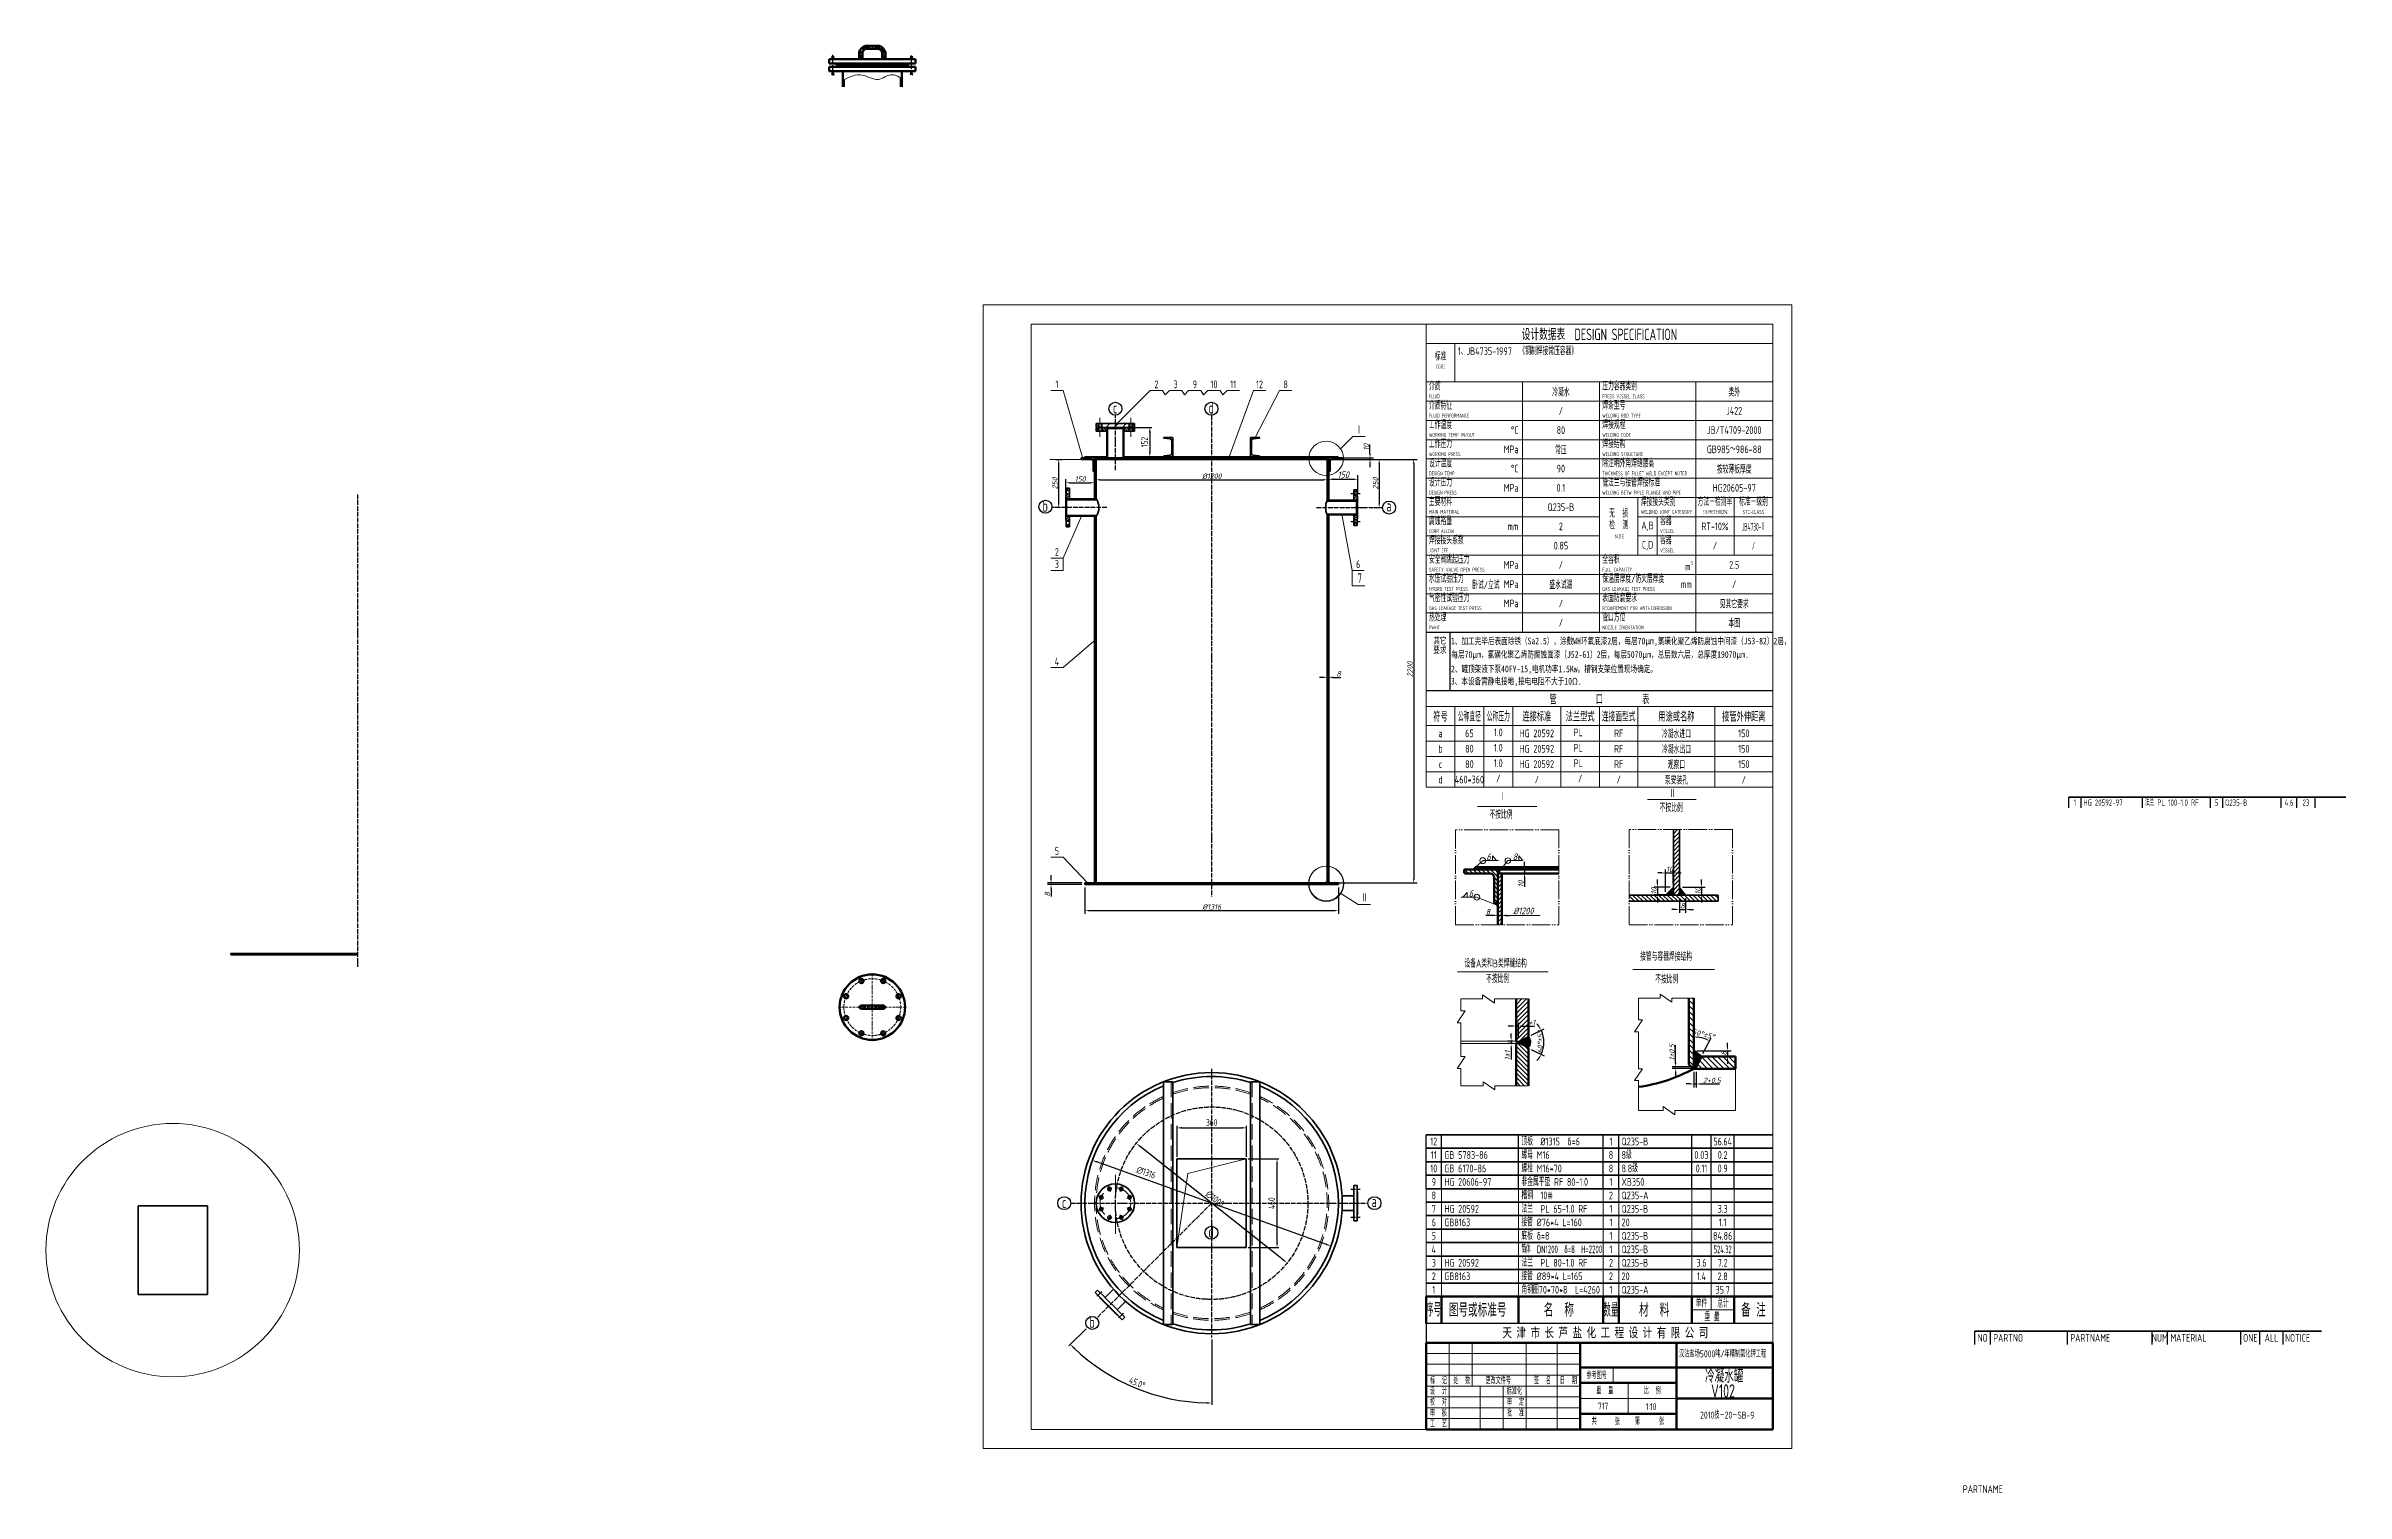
# Model space of a CAD drawing. Header units: millimetres. Extents: x -5774 to 6169, y -4879 to 2636.
import ezdxf
from ezdxf.enums import TextEntityAlignment as Align

# ---------------------------------------------------------------- set-up
doc = ezdxf.new("R2010")
doc.units = ezdxf.units.MM
for name, pattern in [('ACAD_ISO02W100', [11, 8, -3]), ('ACAD_ISO04W100', [30, 24, -3, 0, -3]), ('ACAD_ISO05W100', [33, 24, -3, 0, -3, 0, -3]), ('ACAD_ISO10W100', [18.7, 12, -3, 0.7, -3])]:
    doc.linetypes.add(name, pattern=pattern)
doc.layers.add('CDR_DWG1', color=4, linetype='Continuous')
doc.layers.add('点划线', color=1, linetype='ACAD_ISO04W100')
for name, color, linetype, lineweight in [('中粗线', 3, 'Continuous', 35), ('双点划线', 5, 'ACAD_ISO05W100', 18), ('标注', 7, 'Continuous', 18), ('标注层', 7, 'Continuous', 18), ('粗实线', 4, 'Continuous', 70), ('细实线', 7, 'Continuous', 18), ('虚线', 2, 'ACAD_ISO02W100', 18)]:
    doc.layers.add(name, color=color, linetype=linetype, lineweight=lineweight)
doc.styles.add('GB', font='gbeitc.shx', dxfattribs={"bigfont": 'gbcbig.shx'})
doc.styles.add('HGCAD', font='gbenor.shx', dxfattribs={"width": 0.75, "bigfont": 'gbcbig.shx'})
doc.styles.get("Standard").update_dxf_attribs({"font": 'SIMFANG.TTF'})
doc.styles.add('汉字', font='SIMFANG.TTF', dxfattribs={"width": 0.7})
doc.dimstyles.new('GB$0', dxfattribs={"dimscale": 8, "dimtxt": 3.5, "dimasz": 2.5, "dimexe": 2.25, "dimexo": 2, "dimtad": 1, "dimdec": 0, "dimtxsty": 'GB', "dimcen": 2.5, "dimadec": 0, "dimazin": 0, "dimtfac": 1, "dimtdec": 0, "dimtmove": 0, "dimatfit": 3, "dimfxl": 0, "dimarcsym": 0})
doc.dimstyles.new('GB$2', dxfattribs={"dimscale": 8, "dimtxt": 3.5, "dimasz": 2.5, "dimexe": 2.25, "dimexo": 2, "dimtad": 1, "dimdec": 0, "dimtxsty": 'GB', "dimcen": 2.5, "dimadec": 0, "dimazin": 0, "dimtfac": 1, "dimtdec": 0, "dimtmove": 0, "dimatfit": 3, "dimfxl": 0, "dimarcsym": 0})
doc.dimstyles.new('GB$3', dxfattribs={"dimscale": 8, "dimtxt": 3.5, "dimasz": 2.5, "dimexe": 2.25, "dimexo": 2, "dimtad": 1, "dimtoh": 1, "dimdec": 0, "dimtxsty": 'GB', "dimcen": 2.5, "dimadec": 0, "dimazin": 0, "dimtfac": 1, "dimtdec": 0, "dimtmove": 0, "dimatfit": 3, "dimfxl": 0, "dimarcsym": 0})
pattern_1 = [(45, (86.227, 0), (-6.73519, 6.73519), [])]

msp = doc.modelspace()

# ---------------------------------------------------------------- texts
at = {"color": 0, "lineweight": -3, "style": '汉字', "width": 0.7}
for s, p in [('1、加工完毕后表面除锈（Sa2.5），涂敷WH环氧底漆2层，每层70μm,氯磺化聚乙烯防腐蚀中间漆（J53-82）2层，', (1521.8, -471.7)), ('2、罐顶架液下泵40FY-15,电机功率1.5Kw。槽钢支架位置现场确定。', (1521.8, -616.5)), ('3、本设备需静电接地,接电电阻不大于10Ω.', (1521.1, -680.4))]:
    msp.add_text(s, height=35, dxfattribs=at).set_placement(p)
at = {"lineweight": -3, "width": 0.7}
msp.add_text('天 津 市 长 芦 盐 化 工 程 设 计 有 限 公 司', height=50, dxfattribs=at).set_placement((2323.2, -4045.8), align=Align.MIDDLE_CENTER)
at = {"color": 0, "lineweight": -3, "insert": (1464, -477.8), "char_height": 35, "width": 604.842, "attachment_point": 5, "line_spacing_factor": 0.85, "style": '汉字'}
msp.add_mtext('其它\\P要求', dxfattribs=at)
at = {"color": 0, "lineweight": -3, "insert": (1524.2, -506.5), "char_height": 35, "width": 2035.381, "attachment_point": 1, "style": '汉字'}
msp.add_mtext('每层70μm，氯磺化聚乙烯防腐蚀面漆（J52-61）2层，每层5070μm，总层数六层，总厚度19070μm.', dxfattribs=at)
at = {"color": 7, "linetype": 'Continuous', "lineweight": 35, "style": 'HGCAD', "width": 0.75, "flags": 8}
for tag, p in [('NO', (4282.3, -4073.8)), ('NUM', (5202.3, -4073.8)), ('ONE', (5672.3, -4073.8)), ('ALL', (5782.3, -4073.8))]:
    msp.add_attdef(tag, text='', height=40, dxfattribs=at).set_placement(p, align=Align.MIDDLE)
for tag, p in [('PARTNO', (4337.3, -4073.8)), ('PARTNAME', (4737.3, -4073.8)), ('MATERIAL', (5257.3, -4073.8)), ('NOTICE', (5852.3, -4073.8)), ('PARTNAME', (4179.4, -4859.3))]:
    msp.add_attdef(tag, text='', height=40, dxfattribs=at).set_placement(p, align=Align.MIDDLE_LEFT)
at = {"color": 7, "linetype": 'Continuous', "lineweight": 18, "style": 'HGCAD', "width": 0.75, "flags": 8}
for tag, p in [('冷凝水罐', (2940.4, -4271.5)), ('V102', (2934.2, -4349.5))]:
    msp.add_attdef(tag, text='', height=70, dxfattribs=at).set_placement(p, align=Align.MIDDLE_CENTER)
at = {"layer": '标注', "color": 3, "ltscale": 8, "style": 'HGCAD', "width": 0.75}
for s, p in [('1', (-524.9, 878.9)), ('2', (-7.8, 878.9)), ('3', (91.8, 878.9)), ('9', (191.4, 878.9)), ('10', (291, 878.9)), ('11', (390.6, 878.9)), ('12', (527.3, 878.9)), ('8', (663, 878.9)), ('2', (-524.9, 8.8)), ('3', (-524.9, -55.2)), ('6', (1039.6, -55.2)), ('4', (-524.9, -560.4)), ('5', (-524.9, -1545.2))]:
    msp.add_text(s, height=40, dxfattribs=at).set_placement(p, align=Align.MIDDLE)
at = {"layer": '标注', "ltscale": 8, "style": 'HGCAD', "width": 0.75}
for s, p in [('Ⅰ', (1043.8, 643.3)), ('Ⅰ', (1790.7, -1262.9)), ('Ⅱ', (2671.4, -1245.1)), ('Ⅱ', (1072.2, -1787.2))]:
    msp.add_text(s, height=40, dxfattribs=at).set_placement(p, align=Align.MIDDLE)
at = {"layer": '标注', "color": 3, "ltscale": 10, "style": 'HGCAD', "width": 0.75}
msp.add_text('7', height=50, dxfattribs=at).set_placement((1047.6, -127.2), align=Align.MIDDLE)
at = {"layer": '标注', "color": 0, "lineweight": -3, "ltscale": 15, "char_height": 59.1, "attachment_point": 5, "style": 'HGCAD'}
for s, insert in [('c', (-222.5, 756.6)), ('d', (276.6, 756.6)), ('b', (-585.6, 247.4)), ('a', (1199.1, 248.5)), ('c', (-487.9, -3369.9)), ('a', (1123, -3364.5)), ('d', (276.1, -3523.2)), ('b', (-342.1, -3991.8))]:
    msp.add_mtext(s, dxfattribs=dict(at, insert=insert))
at = {"layer": '标注', "ltscale": 8, "attachment_point": 1, "style": 'HGCAD'}
for s, insert, char_height, width in [('不按比例', (2605, -1301.3), 40, 368.823), ('不按比例', (1721.4, -1336.9), 40, 368.823), ('设备A类和B类焊缝结构', (1591.6, -2109.4), 40, 768.381), ('接管与容器焊接结构', (2503.3, -2073.9), 40, 1077.77), ('不按比例', (1703.9, -2189.9), 40, 368.823), ('不按比例', (2581.9, -2192.5), 40, 368.823), ('汉沽盐场5000吨/年精制氯化钾工程', (2706, -4138.6), 36, 969.993), ('2010技－20－SB-9', (2815.2, -4456.9), 36, 969.993)]:
    msp.add_mtext(s, dxfattribs=dict(at, insert=insert, char_height=char_height, width=width))
at = {"layer": '细实线', "char_height": 35, "attachment_point": 5, "style": 'GB'}
for s, insert in [('6', (1716.7, -1574.6)), ('8', (1853.7, -1574.9)), ('6', (1625.2, -1764.5)), ('%%C1200', (1897.4, -1855.9))]:
    msp.add_mtext(s, dxfattribs=dict(at, insert=insert))

# ---------------------------------------------------------------- blocks, each defined once
blk = doc.blocks.new('*D1')
at = {"layer": 'Defpoints', "color": 0, "ltscale": 8}
for p in [(-321, 383), (879, 383), (879, 383)]:
    blk.add_point(p, dxfattribs=at)
at = {"layer": '标注', "color": 0, "lineweight": -2, "ltscale": 8}
for p, q in [((-321, 399), (-321, 401)), ((-301, 383), (859, 383)), ((879, 399), (879, 401))]:
    blk.add_line(p, q, dxfattribs=at)
at = {"layer": '标注', "color": 0, "ltscale": 8}
for points in [[(-301, 387), (-301, 380), (-321, 383)], [(859, 387), (859, 380), (879, 383)]]:
    blk.add_solid(points, dxfattribs=at)
at = {"layer": '标注', "color": 0, "ltscale": 8, "insert": (279, 402), "char_height": 28, "attachment_point": 5, "style": 'GB'}
blk.add_mtext('%%C1200', dxfattribs=at)
blk = doc.blocks.new('*D6')
at = {"layer": 'Defpoints', "color": 0, "ltscale": 8}
for p in [(879, -643), (887, -643), (887, -643)]:
    blk.add_point(p, dxfattribs=at)
at = {"layer": '标注', "color": 0, "lineweight": -2, "ltscale": 8}
for p, q in [((859, -643), (839, -643)), ((879, -627), (879, -625)), ((879, -643), (887, -643)), ((887, -627), (887, -625)), ((907, -643), (950, -643))]:
    blk.add_line(p, q, dxfattribs=at)
at = {"layer": '标注', "color": 0, "ltscale": 8}
for points in [[(859, -639), (859, -646), (879, -643)], [(907, -639), (907, -646), (887, -643)]]:
    blk.add_solid(points, dxfattribs=at)
at = {"layer": '标注', "color": 0, "ltscale": 8, "insert": (938, -624), "char_height": 28, "attachment_point": 5, "style": 'GB'}
blk.add_mtext('8', dxfattribs=at)
blk = doc.blocks.new('*D7')
at = {"layer": 'Defpoints', "color": 0, "ltscale": 8}
for p in [(-379, -1719), (937, -1719), (937, -1854)]:
    blk.add_point(p, dxfattribs=at)
at = {"layer": '标注', "color": 0, "lineweight": -2, "ltscale": 8}
for p, q in [((-379, -1735), (-379, -1872)), ((937, -1735), (937, -1872)), ((-359, -1854), (917, -1854))]:
    blk.add_line(p, q, dxfattribs=at)
at = {"layer": '标注', "color": 0, "ltscale": 8}
for points in [[(-359, -1851), (-359, -1858), (-379, -1854)], [(917, -1851), (917, -1858), (937, -1854)]]:
    blk.add_solid(points, dxfattribs=at)
at = {"layer": '标注', "color": 0, "ltscale": 8, "insert": (279, -1835), "char_height": 28, "attachment_point": 5, "style": 'GB'}
blk.add_mtext('%%C1316', dxfattribs=at)
blk = doc.blocks.new('*D8')
at = {"layer": 'Defpoints', "color": 0, "ltscale": 8}
for p in [(879, 489), (879, -1711), (1328, -1711)]:
    blk.add_point(p, dxfattribs=at)
at = {"layer": '标注', "color": 0, "lineweight": -2, "ltscale": 8}
for p, q in [((895, 489), (1346, 489)), ((1328, 469), (1328, -1691)), ((895, -1711), (1346, -1711))]:
    blk.add_line(p, q, dxfattribs=at)
at = {"layer": '标注', "color": 0, "ltscale": 8}
for points in [[(1324, 469), (1331, 469), (1328, 489)], [(1324, -1691), (1331, -1691), (1328, -1711)]]:
    blk.add_solid(points, dxfattribs=at)
at = {"layer": '标注', "color": 0, "ltscale": 8, "insert": (1309, -602), "char_height": 28, "attachment_point": 5, "rotation": 90, "style": 'GB'}
blk.add_mtext('2200', dxfattribs=at)
blk = doc.blocks.new('*D9')
at = {"layer": 'Defpoints', "color": 0, "ltscale": 8}
for p in [(-555, -1719), (-379, -1711), (-379, -1719)]:
    blk.add_point(p, dxfattribs=at)
at = {"layer": '标注', "color": 0, "lineweight": -2, "ltscale": 8}
for p, q in [((-555, -1691), (-555, -1671)), ((-395, -1711), (-573, -1711)), ((-395, -1719), (-573, -1719)), ((-555, -1711), (-555, -1719)), ((-555, -1739), (-555, -1782))]:
    blk.add_line(p, q, dxfattribs=at)
at = {"layer": '标注', "color": 0, "ltscale": 8}
for points in [[(-559, -1691), (-552, -1691), (-555, -1711)], [(-559, -1739), (-552, -1739), (-555, -1719)]]:
    blk.add_solid(points, dxfattribs=at)
at = {"layer": '标注', "color": 0, "ltscale": 8, "insert": (-574, -1770), "char_height": 28, "attachment_point": 5, "rotation": 90, "style": 'GB'}
blk.add_mtext('8', dxfattribs=at)
blk = doc.blocks.new('*D10')
at = {"layer": 'Defpoints', "color": 0, "ltscale": 8}
for p in [(854, 497), (854, 489), (1101, 497)]:
    blk.add_point(p, dxfattribs=at)
at = {"layer": '标注', "color": 0, "lineweight": -2, "ltscale": 8}
for p, q in [((870, 497), (1119, 497)), ((870, 489), (1119, 489)), ((1101, 517), (1101, 567)), ((1101, 489), (1101, 497)), ((1101, 469), (1101, 449))]:
    blk.add_line(p, q, dxfattribs=at)
at = {"layer": '标注', "color": 0, "ltscale": 8}
for points in [[(1098, 517), (1105, 517), (1101, 497)], [(1098, 469), (1105, 469), (1101, 489)]]:
    blk.add_solid(points, dxfattribs=at)
at = {"layer": '标注', "color": 0, "ltscale": 8, "insert": (1082, 552), "char_height": 28, "attachment_point": 5, "rotation": 90, "style": 'GB'}
blk.add_mtext('10', dxfattribs=at)
blk = doc.blocks.new('*D11')
at = {"layer": 'Defpoints', "color": 0}
for p in [(1765, -1879), (1765, -1879), (1785, -1879)]:
    blk.add_point(p, dxfattribs=at)
at = {"layer": '细实线', "color": 0, "lineweight": -2}
for p, q in [((1745, -1879), (1702, -1879)), ((1765, -1863), (1765, -1861)), ((1785, -1879), (1765, -1879)), ((1785, -1863), (1785, -1861)), ((1805, -1879), (1825, -1879))]:
    blk.add_line(p, q, dxfattribs=at)
at = {"layer": '细实线', "color": 0}
for points in [[(1745, -1876), (1745, -1883), (1765, -1879)], [(1805, -1876), (1805, -1883), (1785, -1879)]]:
    blk.add_solid(points, dxfattribs=at)
at = {"layer": '细实线', "color": 0, "insert": (1714, -1860), "char_height": 28, "attachment_point": 5, "style": 'GB'}
blk.add_mtext('8', dxfattribs=at)
blk = doc.blocks.new('*D12')
at = {"layer": 'Defpoints', "color": 0}
for p in [(1904, -1641), (1904, -1661), (1904, -1661)]:
    blk.add_point(p, dxfattribs=at)
at = {"layer": '细实线', "color": 0, "lineweight": -2}
for p, q in [((1888, -1641), (1886, -1641)), ((1888, -1661), (1886, -1661)), ((1904, -1621), (1904, -1601)), ((1904, -1641), (1904, -1661)), ((1904, -1681), (1904, -1731))]:
    blk.add_line(p, q, dxfattribs=at)
at = {"layer": '细实线', "color": 0}
for points in [[(1900, -1621), (1907, -1621), (1904, -1641)], [(1900, -1681), (1907, -1681), (1904, -1661)]]:
    blk.add_solid(points, dxfattribs=at)
at = {"layer": '细实线', "color": 0, "insert": (1885, -1716), "char_height": 28, "attachment_point": 5, "rotation": 90, "style": 'GB'}
blk.add_mtext('10', dxfattribs=at)
blk = doc.blocks.new('*D13')
at = {"layer": 'Defpoints', "color": 0, "ltscale": 8}
for p in [(-329, 368), (-479, 296), (-329, 296)]:
    blk.add_point(p, dxfattribs=at)
at = {"layer": '标注', "color": 0, "lineweight": -2, "ltscale": 8}
for p, q in [((-479, 312), (-479, 386)), ((-459, 368), (-349, 368)), ((-329, 312), (-329, 386))]:
    blk.add_line(p, q, dxfattribs=at)
at = {"layer": '标注', "color": 0, "ltscale": 8}
for points in [[(-459, 371), (-459, 365), (-479, 368)], [(-349, 371), (-349, 365), (-329, 368)]]:
    blk.add_solid(points, dxfattribs=at)
at = {"layer": '标注', "color": 0, "ltscale": 8, "insert": (-404, 387), "char_height": 28, "attachment_point": 5, "style": 'GB'}
blk.add_mtext('150', dxfattribs=at)
blk = doc.blocks.new('*D14')
at = {"layer": 'Defpoints', "color": 0, "ltscale": 8}
for p in [(-544, 489), (-516, 239), (-516, 239)]:
    blk.add_point(p, dxfattribs=at)
at = {"layer": '标注', "color": 0, "lineweight": -2, "ltscale": 8}
for p, q in [((-528, 489), (-498, 489)), ((-516, 469), (-516, 259)), ((-532, 239), (-534, 239))]:
    blk.add_line(p, q, dxfattribs=at)
at = {"layer": '标注', "color": 0, "ltscale": 8}
for points in [[(-519, 469), (-512, 469), (-516, 489)], [(-519, 259), (-512, 259), (-516, 239)]]:
    blk.add_solid(points, dxfattribs=at)
at = {"layer": '标注', "color": 0, "ltscale": 8, "insert": (-535, 364), "char_height": 28, "attachment_point": 5, "rotation": 90, "style": 'GB'}
blk.add_mtext('250', dxfattribs=at)
blk = doc.blocks.new('*D15')
at = {"layer": 'Defpoints', "color": 0, "ltscale": 8}
for p in [(887, 489), (1103, 239), (1149, 239)]:
    blk.add_point(p, dxfattribs=at)
at = {"layer": '标注', "color": 0, "lineweight": -2, "ltscale": 8}
for p, q in [((903, 489), (1167, 489)), ((1149, 469), (1149, 259)), ((1119, 239), (1167, 239))]:
    blk.add_line(p, q, dxfattribs=at)
at = {"layer": '标注', "color": 0, "ltscale": 8}
for points in [[(1145, 469), (1152, 469), (1149, 489)], [(1145, 259), (1152, 259), (1149, 239)]]:
    blk.add_solid(points, dxfattribs=at)
at = {"layer": '标注', "color": 0, "ltscale": 8, "insert": (1130, 364), "char_height": 28, "attachment_point": 5, "rotation": 90, "style": 'GB'}
blk.add_mtext('250', dxfattribs=at)
blk = doc.blocks.new('*D16')
at = {"layer": 'Defpoints', "color": 0}
for p in [(2782, -2582), (2823, -2611), (2958, -2611)]:
    blk.add_point(p, dxfattribs=at)
at = {"layer": '标注', "color": 0, "lineweight": -2}
for p, q in [((2798, -2582), (2976, -2582)), ((2839, -2611), (2976, -2611)), ((2958, -2562), (2958, -2542)), ((2958, -2582), (2958, -2611)), ((2958, -2631), (2958, -2651))]:
    blk.add_line(p, q, dxfattribs=at)
at = {"layer": '标注', "color": 0}
for points in [[(2954, -2562), (2961, -2562), (2958, -2582)], [(2954, -2631), (2961, -2631), (2958, -2611)]]:
    blk.add_solid(points, dxfattribs=at)
at = {"layer": '标注', "color": 0, "insert": (2939, -2596), "char_height": 28, "attachment_point": 5, "rotation": 90, "style": 'GB'}
blk.add_mtext('8', dxfattribs=at)
blk = doc.blocks.new('*D17')
at = {"layer": 'Defpoints', "color": 0}
for p in [(2782, -2675), (2795, -2675), (2795, -2755)]:
    blk.add_point(p, dxfattribs=at)
at = {"layer": '标注', "color": 0, "lineweight": -2}
for p, q in [((2782, -2691), (2782, -2773)), ((2795, -2691), (2795, -2773)), ((2762, -2755), (2742, -2755)), ((2782, -2755), (2795, -2755)), ((2815, -2755), (2916, -2755))]:
    blk.add_line(p, q, dxfattribs=at)
at = {"layer": '标注', "color": 0}
for points in [[(2762, -2751), (2762, -2758), (2782, -2755)], [(2815, -2751), (2815, -2758), (2795, -2755)]]:
    blk.add_solid(points, dxfattribs=at)
at = {"layer": '标注', "color": 0, "insert": (2876, -2736), "char_height": 28, "attachment_point": 5, "style": 'GB'}
blk.add_mtext('2+0.5', dxfattribs=at)
blk = doc.blocks.new('*D18')
at = {"layer": 'Defpoints', "color": 0}
for p in [(2688, -2666), (2795, -2666), (2795, -2675)]:
    blk.add_point(p, dxfattribs=at)
at = {"layer": '标注', "color": 0, "lineweight": -2}
for p, q in [((2688, -2646), (2688, -2554)), ((2779, -2666), (2670, -2666)), ((2779, -2675), (2670, -2675)), ((2688, -2675), (2688, -2666)), ((2688, -2695), (2688, -2715))]:
    blk.add_line(p, q, dxfattribs=at)
at = {"layer": '标注', "color": 0}
for points in [[(2685, -2646), (2692, -2646), (2688, -2666)], [(2685, -2695), (2692, -2695), (2688, -2675)]]:
    blk.add_solid(points, dxfattribs=at)
at = {"layer": '标注', "color": 0, "insert": (2669, -2590), "char_height": 28, "attachment_point": 5, "rotation": 90, "style": 'GB'}
blk.add_mtext('1%%p0.5', dxfattribs=at)
blk = doc.blocks.new('*D19')
at = {"layer": 'Defpoints', "color": 0}
for p in [(2782, -2309), (2811, -2513), (2823, -2611), (2782, -2675), (2795, -2666)]:
    blk.add_point(p, dxfattribs=at)
at = {"layer": '标注', "color": 0, "lineweight": -2}
blk.add_line((2830, -2597), (2873, -2515), dxfattribs=at)
blk.add_arc((2782, -2691), 180, 69.1199, 83.6415, dxfattribs=at)
at = {"layer": '标注', "color": 0}
for points in [[(2802, -2515), (2802, -2508), (2782, -2511)], [(2848, -2519), (2845, -2526), (2865, -2531)]]:
    blk.add_solid(points, dxfattribs=at)
at = {"layer": '标注', "color": 0, "insert": (2832, -2496), "char_height": 28, "attachment_point": 5, "rotation": 345.7297, "style": 'GB'}
blk.add_mtext('50%%d%%p5%%D', dxfattribs=at)
blk = doc.blocks.new('*D20')
at = {"layer": 'Defpoints', "color": 0}
for p in [(1872, -2454), (1859, -2532), (1872, -2532)]:
    blk.add_point(p, dxfattribs=at)
at = {"layer": '标注', "color": 0, "lineweight": -2}
for p, q in [((1839, -2454), (1819, -2454)), ((1859, -2516), (1859, -2436)), ((1859, -2454), (1872, -2454)), ((1872, -2516), (1872, -2436)), ((1892, -2454), (1956, -2454))]:
    blk.add_line(p, q, dxfattribs=at)
at = {"layer": '标注', "color": 0}
for points in [[(1839, -2450), (1839, -2457), (1859, -2454)], [(1892, -2450), (1892, -2457), (1872, -2454)]]:
    blk.add_solid(points, dxfattribs=at)
at = {"layer": '标注', "color": 0, "insert": (1934, -2435), "char_height": 28, "attachment_point": 5, "style": 'GB'}
blk.add_mtext('1+1', dxfattribs=at)
blk = doc.blocks.new('*D21')
at = {"layer": 'Defpoints', "color": 0}
for p in [(1834, -2545), (1859, -2532), (1859, -2545)]:
    blk.add_point(p, dxfattribs=at)
at = {"layer": '标注', "color": 0, "lineweight": -2}
for p, q in [((1834, -2512), (1834, -2492)), ((1843, -2532), (1816, -2532)), ((1843, -2545), (1816, -2545)), ((1834, -2532), (1834, -2545)), ((1834, -2565), (1834, -2628))]:
    blk.add_line(p, q, dxfattribs=at)
at = {"layer": '标注', "color": 0}
for points in [[(1831, -2512), (1837, -2512), (1834, -2532)], [(1831, -2565), (1837, -2565), (1834, -2545)]]:
    blk.add_solid(points, dxfattribs=at)
at = {"layer": '标注', "color": 0, "insert": (1815, -2607), "char_height": 28, "attachment_point": 5, "rotation": 90, "style": 'GB'}
blk.add_mtext('1%%P1', dxfattribs=at)
blk = doc.blocks.new('*D22')
at = {"layer": 'Defpoints', "color": 0}
for p in [(1923, -2507), (1872, -2532), (1872, -2545), (1923, -2569), (2002, -2560)]:
    blk.add_point(p, dxfattribs=at)
at = {"layer": '标注', "color": 0, "lineweight": -2}
for p, q in [((1938, -2501), (2006, -2468)), ((1938, -2576), (2006, -2608))]:
    blk.add_line(p, q, dxfattribs=at)
for start, end in [(33.3695, 41.2729), (334.534, 25.466), (318.7271, 326.6305)]:
    blk.add_arc((1859, -2538), 145, start, end, dxfattribs=at)
at = {"layer": '标注', "color": 0}
for points in [[(1983, -2457), (1977, -2460), (1990, -2476)], [(1977, -2616), (1983, -2620), (1990, -2601)]]:
    blk.add_solid(points, dxfattribs=at)
at = {"layer": '标注', "color": 0, "insert": (1985, -2538), "char_height": 28, "attachment_point": 5, "rotation": 90, "style": 'GB'}
blk.add_mtext('60%%d%%p5%%D', dxfattribs=at)
blk = doc.blocks.new('*D23')
at = {"layer": 'Defpoints', "color": 0, "ltscale": 8}
for p in [(2676, -1659), (2636, -1773), (2676, -1730)]:
    blk.add_point(p, dxfattribs=at)
at = {"layer": '标注', "color": 0, "lineweight": -2, "ltscale": 8}
for p, q in [((2616, -1659), (2596, -1659)), ((2636, -1757), (2636, -1641)), ((2636, -1659), (2676, -1659)), ((2676, -1714), (2676, -1641)), ((2696, -1659), (2716, -1659))]:
    blk.add_line(p, q, dxfattribs=at)
at = {"layer": '标注', "color": 0, "ltscale": 8}
for points in [[(2616, -1656), (2616, -1662), (2636, -1659)], [(2696, -1656), (2696, -1662), (2676, -1659)]]:
    blk.add_solid(points, dxfattribs=at)
at = {"layer": '标注', "color": 0, "ltscale": 8, "insert": (2656, -1640), "char_height": 28, "attachment_point": 5, "style": 'GB'}
blk.add_mtext('10', dxfattribs=at)
blk = doc.blocks.new('*D24')
at = {"layer": 'Defpoints', "color": 0, "ltscale": 8}
for p in [(2594, -1773), (2676, -1733), (2676, -1773)]:
    blk.add_point(p, dxfattribs=at)
at = {"layer": '标注', "color": 0, "lineweight": -2, "ltscale": 8}
for p, q in [((2660, -1733), (2576, -1733)), ((2660, -1773), (2576, -1773)), ((2594, -1713), (2594, -1693)), ((2594, -1733), (2594, -1773)), ((2594, -1793), (2594, -1813))]:
    blk.add_line(p, q, dxfattribs=at)
at = {"layer": '标注', "color": 0, "ltscale": 8}
for points in [[(2591, -1713), (2597, -1713), (2594, -1733)], [(2591, -1793), (2597, -1793), (2594, -1773)]]:
    blk.add_solid(points, dxfattribs=at)
at = {"layer": '标注', "color": 0, "ltscale": 8, "insert": (2575, -1753), "char_height": 28, "attachment_point": 5, "rotation": 90, "style": 'GB'}
blk.add_mtext('10', dxfattribs=at)
blk = doc.blocks.new('*D25')
at = {"layer": 'Defpoints', "color": 0, "ltscale": 8}
for p in [(2708, -1733), (2708, -1773), (2823, -1773)]:
    blk.add_point(p, dxfattribs=at)
at = {"layer": '标注', "color": 0, "lineweight": -2, "ltscale": 8}
for p, q in [((2724, -1733), (2841, -1733)), ((2724, -1773), (2841, -1773)), ((2823, -1713), (2823, -1693)), ((2823, -1733), (2823, -1773)), ((2823, -1793), (2823, -1813))]:
    blk.add_line(p, q, dxfattribs=at)
at = {"layer": '标注', "color": 0, "ltscale": 8}
for points in [[(2819, -1713), (2826, -1713), (2823, -1733)], [(2819, -1793), (2826, -1793), (2823, -1773)]]:
    blk.add_solid(points, dxfattribs=at)
at = {"layer": '标注', "color": 0, "ltscale": 8, "insert": (2804, -1753), "char_height": 28, "attachment_point": 5, "rotation": 90, "style": 'GB'}
blk.add_mtext('10', dxfattribs=at)
blk = doc.blocks.new('*D26')
at = {"layer": 'Defpoints', "color": 0, "ltscale": 8}
for p in [(2708, -1773), (2740, -1773), (2740, -1848)]:
    blk.add_point(p, dxfattribs=at)
at = {"layer": '标注', "color": 0, "lineweight": -2, "ltscale": 8}
for p, q in [((2708, -1789), (2708, -1866)), ((2740, -1789), (2740, -1866)), ((2688, -1848), (2668, -1848)), ((2708, -1848), (2740, -1848)), ((2760, -1848), (2780, -1848))]:
    blk.add_line(p, q, dxfattribs=at)
at = {"layer": '标注', "color": 0, "ltscale": 8}
for points in [[(2688, -1845), (2688, -1852), (2708, -1848)], [(2760, -1845), (2760, -1852), (2740, -1848)]]:
    blk.add_solid(points, dxfattribs=at)
at = {"layer": '标注', "color": 0, "ltscale": 8, "insert": (2724, -1829), "char_height": 28, "attachment_point": 5, "style": 'GB'}
blk.add_mtext('8', dxfattribs=at)
blk = doc.blocks.new('HGCAD#HGTFMXT~HGCAD明细表标题')
at = {"color": 4, "linetype": 'Continuous', "lineweight": 60}
for p, q in [((-180, 0), (-180, 14)), ((-180, 14), (0, 14)), ((-172, 14), (-172, 0)), ((-132, 14), (-132, 0)), ((-88, 14), (-88, 0)), ((-80, 14), (-80, 0)), ((-42, 14), (-42, 0)), ((-20, 14), (-20, 0))]:
    blk.add_line(p, q, dxfattribs=at)
at = {"layer": '标注层'}
for p, q in [((-32, 14), (-32, 7)), ((-32, 7), (-32, 14)), ((-20, 7), (-42, 7))]:
    blk.add_line(p, q, dxfattribs=at)
at = {"layer": '标注层', "style": 'HGCAD'}
for s, height, width, p in [('单件', 4, 0.75, (-40, 8.5)), ('总计', 4, 0.75, (-28.8, 8.3)), ('序号', 7, 0.55, (-180, 3.7)), ('图号或标准号', 7, 0.75, (-168.2, 3.5)), ('名  称', 7, 0.75, (-118.9, 3.5)), ('数量', 7, 0.55, (-87.9, 3.5)), ('材  料', 7, 0.75, (-69.4, 3.5)), ('重 量', 4, 0.75, (-35.5, 1.4)), ('备 注', 7, 0.75, (-16.4, 3.5))]:
    blk.add_text(s, height=height, dxfattribs=dict(at, width=width)).set_placement(p)
blk = doc.blocks.new('HGCAD#HGTFMXB~HGCAD明细表')
at = {"color": 4}
for p, q in [((-180, 0), (-180, 7)), ((-172, 0), (-172, 7)), ((-132, 0), (-132, 7)), ((-88, 0), (-88, 7)), ((-80, 0), (-80, 7)), ((-42, 0), (-42, 7)), ((-32, 0), (-32, 7)), ((-20, 0), (-20, 7))]:
    blk.add_line(p, q, dxfattribs=at)
at = {"color": 7, "linetype": 'Continuous', "lineweight": 35}
blk.add_line((-180, 7), (0, 7), dxfattribs=at)
at = {"color": 7, "linetype": 'Continuous', "lineweight": 35, "style": 'HGCAD', "width": 0.75, "flags": 8}
for tag, p in [('NO', (-176, 3.5)), ('NUM', (-84, 3.5)), ('ONE', (-37, 3.5)), ('ALL', (-26, 3.5))]:
    blk.add_attdef(tag, text='', height=4, dxfattribs=at).set_placement(p, align=Align.MIDDLE)
for tag, p in [('PARTNO', (-170.5, 3.5)), ('PARTNAME', (-130.5, 3.5)), ('MATERIAL', (-78.5, 3.5)), ('NOTICE', (-19, 3.5))]:
    blk.add_attdef(tag, text='', height=4, dxfattribs=at).set_placement(p, align=Align.MIDDLE_LEFT)
blk = doc.blocks.new('HGCAD设计数据表-容器')
at = {"color": 4, "linetype": 'Continuous'}
for p, q in [((-180, 0), (-180, -160)), ((-180, -10), (0, -10)), ((-180, -30), (0, -30)), ((-90, -30), (-90, -160)), ((-180, -160), (0, -160))]:
    blk.add_line(p, q, dxfattribs=at)
at = {"color": 7, "linetype": 'Continuous'}
for p, q in [((-165, -10), (-165, -30)), ((-130, -30), (-130, -160)), ((-40, -30), (-40, -160)), ((-180, -40), (0, -40)), ((-180, -50), (0, -50)), ((-180, -60), (0, -60)), ((-180, -70), (0, -70)), ((-180, -80), (0, -80)), ((-180, -90), (0, -90)), ((-70, -90), (-70, -120)), ((-20, -90), (-20, -120)), ((-180, -100), (-90, -100)), ((-70, -100), (0, -100)), ((-60, -100), (-60, -120)), ((-180, -110), (-90, -110)), ((-70, -110), (0, -110)), ((-180, -120), (-90, -120)), ((-180, -130), (0, -130)), ((-90, -120), (0, -120)), ((-180, -140), (0, -140)), ((-180, -150), (0, -150))]:
    blk.add_line(p, q, dxfattribs=at)
at = {"color": 7, "linetype": 'Continuous', "style": 'HGCAD', "width": 0.75}
for s, height, p in [('设计数据表  DESIGN SPECIFICATION', 6, (-90, -5)), ('A,B', 4, (-65, -105)), ('C,D', 4, (-65, -115))]:
    blk.add_text(s, height=height, dxfattribs=at).set_placement(p, align=Align.MIDDLE)
for s, p in [('标准', (-172.5, -20)), ('方法－检测率', (-30, -95.5)), ('标准－级别', (-10, -95.5)), ('无  损', (-80, -101.6)), ('检  测', (-80, -107.6))]:
    blk.add_text(s, height=4, dxfattribs=at).set_placement(p, align=Align.BOTTOM_CENTER)
for s, p in [('CODE', (-172.5, -21)), ('EX.METHOD%%%', (-30, -96.5)), ('STD-CLASS', (-10, -96.5)), ('N.D.E', (-79.5, -109.2))]:
    blk.add_text(s, height=2, dxfattribs=at).set_placement(p, align=Align.TOP_CENTER)
for s, p in [('介质', (-178.5, -35.5)), ('压力容器类别', (-88.5, -35.5)), ('介质特征', (-178.5, -45.5)), ('焊条型号', (-88.5, -45.5)), ('工作温度', (-178.5, -55.5)), ('焊接规程', (-88.5, -55.5)), ('工作压力', (-178.5, -65.5)), ('设计温度', (-178.5, -75.5)), ('焊接结构', (-88.5, -65.5)), ('除注明外角焊缝腰高', (-88.5, -75.5)), ('设计压力', (-178.5, -85.5)), ('管法兰与接管焊接标准', (-88.5, -85.5)), ('主要材料', (-178.5, -95.5)), ('焊接接头类别', (-68.5, -95.5)), ('腐蚀裕量', (-178.5, -105.5)), ('容器', (-58.5, -105.5)), ('焊接接头系数', (-178.5, -115.5)), ('容器', (-58.5, -115.5)), ('安全阀跳起压力', (-178.5, -125.5)), ('水压试验压力', (-178.5, -135.5)), ('保温层厚度/防火层厚度', (-88.5, -135.5)), ('全容积', (-88.5, -125.5)), ('气密性试验压力', (-178.5, -145.5)), ('表面防腐要求', (-88.5, -145.5)), ('热处理', (-178.5, -155.5)), ('管口方位', (-88.5, -155.5))]:
    blk.add_text(s, height=4, dxfattribs=at).set_placement(p, align=Align.BOTTOM_LEFT)
for s, p in [('FLUID', (-178.5, -36.5)), ('FLUID PERFORMANCE', (-178.5, -46.5)), ('PRESS VESSEL CLASS', (-88.5, -36.5)), ('WELDING ROD TYPE', (-88.5, -46.5)), ('WORKING TEMP. IN/OUT', (-178.5, -56.5)), ('WELDING CODE', (-88.5, -56.5)), ('WORKING PRESS', (-178.5, -66.5)), ('WELDING STRUCTURE', (-88.5, -66.5)), ('DESIGN TEMP', (-178.5, -76.5)), ('THICKNESS OF FILLET WELD EXCEPT NOTED', (-88.5, -76.5)), ('DESIGN PRESS', (-178.5, -86.5)), ('WELDING BETW PIPLE FLANGE AND PIPE', (-88.5, -86.5)), ('MAIN MATERIAL', (-178.5, -96.5)), ('CORR ALLOW', (-178.5, -106.5)), ('WELDIND JOINT CATEGORY', (-68.5, -96.5)), ('VESSEL', (-58.5, -106.5)), ('JOINT EFF', (-178.5, -116.5)), ('VESSEL', (-58.5, -116.5)), ('SAFETY VALVE OPEN PRESS ', (-178.5, -126.5)), ('FULL CAPACITY', (-88.5, -126.5)), ('HYDRO TEST PRESS', (-178.5, -136.5)), ('GAS LEAKAGE TEST PRESS', (-88.5, -136.5)), ('GAS LEAKAGE TEST PRESS', (-178.5, -146.5)), ('REQUIREMENT FOR ANTI-CORROSION', (-88.5, -146.5)), ('PWHT', (-178.5, -156.5)), ('NOZZLE ORIENTATION', (-88.5, -156.5))]:
    blk.add_text(s, height=2, dxfattribs=at).set_placement(p, align=Align.TOP_LEFT)
for s, p in [('%%DC', (-132, -55)), ('MPa', (-132, -65)), ('MPa', (-132, -85)), ('%%DC', (-132, -75)), ('mm', (-132, -105)), ('MPa', (-132, -125)), ('MPa', (-132, -135)), ('MPa', (-132, -145)), ('mm', (-42, -135))]:
    blk.add_text(s, height=4, dxfattribs=at).set_placement(p, align=Align.MIDDLE_RIGHT)
at = {"color": 7, "linetype": 'Continuous', "insert": (-41.5, -125.5), "char_height": 4, "width": 8.962, "attachment_point": 6, "style": 'HGCAD'}
blk.add_mtext('m\\A1;{\\H0.5x;\\S3^ ;}', dxfattribs=at)
at = {"color": 7, "linetype": 'Continuous', "style": 'HGCAD', "width": 0.75}
for tag, p in [('1.', (-163.5, -14)), ('2.', (-163.5, -20)), ('3.', (-163.5, -26))]:
    blk.add_attdef(tag, text='', height=4, dxfattribs=at).set_placement(p, align=Align.MIDDLE_LEFT)
at = {"color": 7, "linetype": 'Continuous', "style": 'HGCAD'}
for tag, width, p in [('A', 0.75, (-110, -35)), ('J', 0.75, (-20, -35)), ('A2', 0.75, (-110, -45)), ('K1', 0.75, (-20, -45)), ('B1', 0.75, (-110, -55)), ('K2', 0.75, (-20, -55)), ('C1', 0.75, (-110, -65)), ('K3', 0.75, (-20, -65)), ('B2', 0.75, (-110, -75)), ('C2', 0.75, (-110, -85)), ('K4', 0.75, (-20, -75)), ('K5', 0.75, (-20, -85)), ('D', 0.75, (-110, -95)), ('E', 0.75, (-110, -105)), ('P1', 0.75, (-30, -105)), ('P2', 0.48, (-10, -105)), ('F', 0.75, (-110, -115)), ('P3', 0.75, (-30, -115)), ('P4', 0.48, (-10, -115)), ('G', 0.75, (-110, -125)), ('Q', 0.75, (-20, -125)), ('HYDRO0', 0.75, (-149, -135)), ('H2', 0.75, (-110, -145)), ('H1', 0.75, (-110, -135)), ('R', 0.75, (-20, -135)), ('S', 0.75, (-20, -145)), ('I', 0.75, (-110, -155)), ('T', 0.75, (-20, -155))]:
    blk.add_attdef(tag, text='', height=4, dxfattribs=dict(at, width=width)).set_placement(p, align=Align.MIDDLE)
blk = doc.blocks.new('HGCAD设计数据表-管口表-表头')
at = {"color": 4, "linetype": 'Continuous', "lineweight": 0}
blk.add_line((-180, 0), (-180, -18), dxfattribs=at)
at = {"color": 7, "linetype": 'Continuous', "lineweight": 0}
for p, q in [((-180, -8), (0, -8)), ((-165, -8), (-165, -18)), ((-150, -8), (-150, -18)), ((-135, -8), (-135, -18)), ((-110, -8), (-110, -18)), ((-90, -8), (-90, -18)), ((-70, -8), (-70, -18)), ((-30, -8), (-30, -18)), ((-180, -18), (0, -18))]:
    blk.add_line(p, q, dxfattribs=at)
at = {"color": 7, "linetype": 'Continuous', "lineweight": 0, "style": 'HGCAD'}
for s, width, p in [('符号', 0.75, (-172.5, -13)), ('公称直径', 0.6, (-157.5, -13)), ('公称压力', 0.6, (-142.5, -13)), ('连接标准', 0.75, (-122.5, -13)), ('管          口          表', 0.75, (-90, -4)), ('法兰型式', 0.75, (-100, -13)), ('连接面型式', 0.7, (-80, -13)), ('用途或名称', 0.75, (-50, -13)), ('接管外伸距离', 0.75, (-15, -13))]:
    blk.add_text(s, height=5, dxfattribs=dict(at, width=width)).set_placement(p, align=Align.MIDDLE)
blk = doc.blocks.new('HGCAD设计数据表-管口表-内容')
at = {"layer": '标注'}
blk.add_line((-30, 0), (-30, -8), dxfattribs=at)
at = {"layer": '标注层', "color": 4}
blk.add_line((-180, 0), (-180, -8), dxfattribs=at)
at = {"layer": '粗实线', "color": 7, "linetype": 'Continuous', "lineweight": 0}
for p, q in [((-165, 0), (-165, -8)), ((-150, 0), (-150, -8)), ((-135, 0), (-135, -8)), ((-110, 0), (-110, -8)), ((-90, 0), (-90, -8)), ((-70, 0), (-70, -8)), ((-180, -8), (0, -8))]:
    blk.add_line(p, q, dxfattribs=at)
at = {"layer": '粗实线', "color": 7, "linetype": 'Continuous', "lineweight": 0, "style": 'HGCAD', "width": 0.75, "flags": 8}
for tag, p in [('NO', (-172.5, -4)), ('PARTNO', (-157.5, -4)), ('PARTNAME', (-142.5, -3.5)), ('NUM', (-122.5, -4)), ('MATERIAL', (-100, -3.5)), ('ONE', (-80, -4)), ('ALL', (-50, -4)), ('NOTICE', (-15, -4))]:
    blk.add_attdef(tag, text='', height=4, dxfattribs=at).set_placement(p, align=Align.MIDDLE)
blk = doc.blocks.new('HGCAD#HGTFTK~A2Z~HGCAD图框')
at = {"layer": '细实线', "color": 7}
blk.add_lwpolyline([(10, -10), (-410, -10), (-410, 584), (10, 584)], close=True, dxfattribs=at)
at = {"layer": '细实线', "color": 2}
blk.add_lwpolyline([(0, 0), (-385, 0), (-385, 574), (0, 574)], close=True, dxfattribs=at)
blk = doc.blocks.new('HGCAD#HGTFBTL~HGCAD标题栏')
at = {"color": 4, "linetype": 'Continuous', "lineweight": 70}
for p, q in [((-180, 0), (-180, 45)), ((-180, 45), (0, 45)), ((-100, 45), (-100, 0)), ((-50, 0), (-50, 45)), ((0, 32.1), (-100, 32.1)), ((-50, 24.1), (-100, 24.1)), ((-50, 16.1), (0, 16.1)), ((0, 0), (-180, 0)), ((-50, 8), (-100, 8))]:
    blk.add_line(p, q, dxfattribs=at)
at = {"color": 7, "linetype": 'Continuous', "lineweight": 18}
for p, q in [((-180, 39.4), (-100, 39.4)), ((-168, 45), (-168, 0)), ((-156, 22.5), (-156, 45)), ((-128, 0), (-128, 45)), ((-112, 45), (-112, 0)), ((-100, 33.8), (-180, 33.8)), ((-180, 28.1), (-100, 28.1)), ((-82.8, 32.1), (-82.8, 24.1)), ((-75, 24.1), (-75, 8)), ((-100, 22.5), (-180, 22.5)), ((-180, 16.9), (-100, 16.9)), ((-152, 0), (-152, 22.5)), ((-140, 22.5), (-140, 0)), ((-100, 16.1), (-50, 16.1)), ((-100, 11.2), (-180, 11.2)), ((-180, 5.6), (-100, 5.6))]:
    blk.add_line(p, q, dxfattribs=at)
at = {"color": 4, "linetype": 'Continuous', "lineweight": 60}
blk.add_line((0, 0), (0, 45), dxfattribs=at)
at = {"color": 7, "linetype": 'Continuous', "lineweight": 18, "style": 'HGCAD', "width": 0.75}
for s, p in [('标  记', (-178, 23.5)), ('处  数', (-165.9, 23.5)), ('更改文件号', (-149.1, 23.5)), ('签  名', (-124, 23.5)), ('日  期', (-110.5, 23.5)), ('参考图号', (-96.7, 26.2)), ('设  计', (-178, 18)), ('校  对', (-178, 12.4)), ('标准化', (-138.1, 18)), ('审  定', (-138, 12.4)), ('重  量', (-91.6, 18.3)), ('比  例', (-66.9, 18.3)), ('工  艺', (-178, 1.1)), ('审  核', (-178, 6.7)), ('批  准', (-138, 6.7)), ('共', (-94, 2.4)), ('张', (-82, 2.3)), ('第', (-71.6, 2.5)), ('张', (-59, 2.4))]:
    blk.add_text(s, height=3.5, dxfattribs=at).set_placement(p)
at = {"color": 7, "linetype": 'Continuous', "lineweight": 18, "style": 'HGCAD', "width": 0.75, "flags": 8}
for tag, height, p in [('MATERIAL', 6, (-77, 38.6)), ('DRAW_NAME', 7, (-25, 23.9)), ('WEIGHT', 3.5, (-88.1, 12.1)), ('SCALE', 3.5, (-63.2, 11.8)), ('SUM', 3.5, (-86.9, 4)), ('PAGE', 3.5, (-64.2, 4.1)), ('DRAW_NO', 6, (-24.9, 8))]:
    blk.add_attdef(tag, text='', height=height, dxfattribs=at).set_placement(p, align=Align.MIDDLE_CENTER)
blk = doc.blocks.new('*D32')
at = {"layer": 'Defpoints', "color": 0, "ltscale": 10}
for p in [(1037, 386), (887, 350), (1037, 289)]:
    blk.add_point(p, dxfattribs=at)
at = {"layer": '标注', "color": 0, "lineweight": -2, "ltscale": 10}
for p, q in [((887, 370), (887, 408)), ((912, 386), (1012, 386)), ((1037, 309), (1037, 408))]:
    blk.add_line(p, q, dxfattribs=at)
at = {"layer": '标注', "color": 0, "ltscale": 10}
for points in [[(912, 390), (912, 381), (887, 386)], [(1012, 390), (1012, 381), (1037, 386)]]:
    blk.add_solid(points, dxfattribs=at)
at = {"layer": '标注', "color": 0, "ltscale": 10, "insert": (962, 409), "char_height": 35, "attachment_point": 5, "style": 'GB'}
blk.add_mtext('150', dxfattribs=at)
blk = doc.blocks.new('*D33')
at = {"layer": 'Defpoints', "color": 0, "ltscale": 10}
for p in [(279, -2676), (279, -3374), (-366, -4019), (279, -4072), (-240, -4273)]:
    blk.add_point(p, dxfattribs=at)
at = {"layer": '标注', "color": 0, "lineweight": -2, "ltscale": 10}
for p, q in [((-373, -4026), (-462, -4115)), ((279, -4082), (279, -4422))]:
    blk.add_line(p, q, dxfattribs=at)
blk.add_arc((279, -3374), 1038, 226.3804, 268.6196, dxfattribs=at)
at = {"layer": '标注', "color": 0, "ltscale": 10}
for points in [[(-440, -4128), (-434, -4122), (-455, -4108)], [(254, -4407), (254, -4416), (279, -4412)]]:
    blk.add_solid(points, dxfattribs=at)
at = {"layer": '标注', "color": 0, "ltscale": 10, "insert": (-108, -4307), "char_height": 35, "attachment_point": 5, "rotation": 337.5, "style": 'HGCAD'}
blk.add_mtext('45.0°', dxfattribs=at)
blk = doc.blocks.new('*D34')
at = {"layer": 'Defpoints', "color": 0, "ltscale": 10}
for p in [(-113, -3063), (671, -3685)]:
    blk.add_point(p, dxfattribs=at)
at = {"layer": '标注', "color": 0, "lineweight": -2, "ltscale": 10}
blk.add_line((651, -3669), (-93, -3079), dxfattribs=at)
at = {"layer": '标注', "color": 0, "ltscale": 10}
for points in [[(-91, -3076), (-96, -3082), (-113, -3063)], [(654, -3666), (648, -3672), (671, -3685)]]:
    blk.add_solid(points, dxfattribs=at)
at = {"layer": '标注', "color": 0, "ltscale": 10, "insert": (296, -3352), "char_height": 35, "attachment_point": 5, "rotation": 321.5857, "style": 'HGCAD'}
blk.add_mtext('∅1000', dxfattribs=at)
blk = doc.blocks.new('*D35')
at = {"layer": 'Defpoints', "color": 0, "ltscale": 10}
for p in [(459, -2983), (99, -3144), (459, -3144)]:
    blk.add_point(p, dxfattribs=at)
at = {"layer": '标注', "color": 0, "lineweight": -2, "ltscale": 10}
for p, q in [((99, -3134), (99, -2973)), ((124, -2983), (434, -2983)), ((459, -3134), (459, -2973))]:
    blk.add_line(p, q, dxfattribs=at)
at = {"layer": '标注', "color": 0, "ltscale": 10}
for points in [[(124, -2978), (124, -2987), (99, -2983)], [(434, -2978), (434, -2987), (459, -2983)]]:
    blk.add_solid(points, dxfattribs=at)
at = {"layer": '标注', "color": 0, "ltscale": 10, "insert": (279, -2955), "char_height": 35, "attachment_point": 5, "style": 'HGCAD'}
blk.add_mtext('360', dxfattribs=at)
blk = doc.blocks.new('*D36')
at = {"layer": 'Defpoints', "color": 0, "ltscale": 10}
for p in [(459, -3144), (459, -3604), (618, -3604)]:
    blk.add_point(p, dxfattribs=at)
at = {"layer": '标注', "color": 0, "lineweight": -2, "ltscale": 10}
for p, q in [((469, -3144), (628, -3144)), ((618, -3169), (618, -3579)), ((469, -3604), (628, -3604))]:
    blk.add_line(p, q, dxfattribs=at)
at = {"layer": '标注', "color": 0, "ltscale": 10}
for points in [[(614, -3169), (623, -3169), (618, -3144)], [(614, -3579), (623, -3579), (618, -3604)]]:
    blk.add_solid(points, dxfattribs=at)
at = {"layer": '标注', "color": 0, "ltscale": 10, "insert": (591, -3374), "char_height": 35, "attachment_point": 5, "rotation": 90, "style": 'HGCAD'}
blk.add_mtext('460', dxfattribs=at)
blk = doc.blocks.new('*D37')
at = {"layer": 'Defpoints', "color": 0, "ltscale": 10}
for p in [(-155, 655), (-155, 503), (-42, 503)]:
    blk.add_point(p, dxfattribs=at)
at = {"layer": '标注', "color": 0, "lineweight": -2, "ltscale": 10}
for p, q in [((-145, 655), (-32, 655)), ((-42, 630), (-42, 528)), ((-145, 503), (-32, 503))]:
    blk.add_line(p, q, dxfattribs=at)
at = {"layer": '标注', "color": 0, "ltscale": 10}
for points in [[(-47, 630), (-38, 630), (-42, 655)], [(-47, 528), (-38, 528), (-42, 503)]]:
    blk.add_solid(points, dxfattribs=at)
at = {"layer": '标注', "color": 0, "ltscale": 10, "insert": (-70, 579), "char_height": 35, "attachment_point": 5, "rotation": 90, "style": 'HGCAD'}
blk.add_mtext('152', dxfattribs=at)
blk = doc.blocks.new('*D38')
at = {"layer": 'Defpoints', "color": 0, "ltscale": 10}
for p in [(-340, -3152), (898, -3596)]:
    blk.add_point(p, dxfattribs=at)
at = {"layer": '标注', "color": 0, "lineweight": -2, "ltscale": 10}
blk.add_line((875, -3588), (-317, -3160), dxfattribs=at)
at = {"layer": '标注', "color": 0, "ltscale": 10}
for points in [[(-316, -3156), (-318, -3164), (-340, -3152)], [(876, -3584), (873, -3592), (898, -3596)]]:
    blk.add_solid(points, dxfattribs=at)
at = {"layer": '标注', "color": 0, "ltscale": 10, "insert": (-62, -3215), "char_height": 35, "attachment_point": 5, "rotation": 340.2402, "style": 'HGCAD'}
blk.add_mtext('∅1316', dxfattribs=at)

# ---------------------------------------------------------------- dimensions: what is measured, and where the dimension line sits
at = {"layer": '标注', "ltscale": 10}
for base, p1, p2, picture, middle in [((-42.4, 503), (-155.2, 655), (-155.2, 503), '*D37', (-69.9, 579)), ((618.5, -3604), (458.8, -3144), (458.8, -3604), '*D36', (591, -3374))]:
    dim = msp.add_linear_dim(base=base, p1=p1, p2=p2, angle=90, dimstyle='GB$0', override={"dimscale": 10, "dimexe": 1, "dimexo": 1, "dimgap": 1, "dimdsep": 46, "dimtxsty": 'HGCAD', "dimcen": 0, "dimadec": 1, "dimtdec": 2, "dimatfit": 1}, dxfattribs=at)
    dim.commit()
    dim.dimension.update_dxf_attribs({"geometry": picture, "text_midpoint": middle})
at = {"layer": '标注', "ltscale": 8}
for base, p1, p2, picture, middle in [((-515.6, 239), (-543.7, 489), (-515.6, 239), '*D14', (-534.6, 364)), ((1148.6, 239), (886.8, 489), (1103.2, 239), '*D15', (1129.6, 364)), ((-555.5, -1719), (-379.2, -1711), (-379.2, -1719), '*D9', (-574.5, -1770.4))]:
    dim = msp.add_linear_dim(base=base, p1=p1, p2=p2, angle=90, dimstyle='GB$0', dxfattribs=at)
    dim.commit()
    dim.dimension.update_dxf_attribs({"geometry": picture, "text_midpoint": middle})
dim = msp.add_linear_dim(base=(1101.3, 497), p1=(853.8, 489), p2=(853.8, 497), angle=90, text='10', dimstyle='GB$0', dxfattribs=at)
dim.commit()
dim.dimension.update_dxf_attribs({"geometry": '*D10', "text_midpoint": (1082.3, 552)})
dim = msp.add_linear_dim(base=(1327.6, -1711), p1=(878.8, 489), p2=(878.8, -1711), angle=90, dimstyle='GB$0', dxfattribs=at)
dim.commit()
dim.dimension.update_dxf_attribs({"geometry": '*D8', "text_midpoint": (1327.6, -601.5), "dimtype": 160})
for base, p1, p2, picture, middle in [((-329.2, 367.9), (-479.2, 295.8), (-329.2, 295.8), '*D13', (-404.2, 386.9)), ((886.8, -642.7), (878.8, -642.7), (886.8, -642.7), '*D6', (938.2, -623.7))]:
    dim = msp.add_linear_dim(base=base, p1=p1, p2=p2, dimstyle='GB$0', dxfattribs=at)
    dim.commit()
    dim.dimension.update_dxf_attribs({"geometry": picture, "text_midpoint": middle})
dim = msp.add_linear_dim(base=(878.8, 383.3), p1=(-321.2, 383.3), p2=(878.8, 383.3), text='%%C<>', dimstyle='GB$0', dxfattribs=at)
dim.commit()
dim.dimension.update_dxf_attribs({"geometry": '*D1', "text_midpoint": (278.8, 402.3)})
at = {"layer": '标注', "ltscale": 10}
for base, p1, p2, override, picture, middle in [((1036.8, 385.5), (886.8, 349.9), (1036.8, 289.3), {"dimscale": 10}, '*D32', (961.8, 409.3)), ((458.8, -2982.5), (98.8, -3144), (458.8, -3144), {"dimscale": 10, "dimexe": 1, "dimexo": 1, "dimgap": 1, "dimdsep": 46, "dimtxsty": 'HGCAD', "dimcen": 0, "dimadec": 1, "dimtdec": 2, "dimatfit": 1}, '*D35', (278.8, -2955))]:
    dim = msp.add_linear_dim(base=base, p1=p1, p2=p2, dimstyle='GB$0', override=override, dxfattribs=at)
    dim.commit()
    dim.dimension.update_dxf_attribs({"geometry": picture, "text_midpoint": middle})
at = {"layer": '标注', "ltscale": 8}
for base, p1, p2, text, picture, middle in [((2676.2, -1658.9), (2636.2, -1773.5), (2676.2, -1729.7), '10', '*D23', (2656.2, -1658.9)), ((936.8, -1854.2), (-379.2, -1719), (936.8, -1719), '%%C<>', '*D7', (278.8, -1854.2)), ((2740.2, -1848.3), (2708.2, -1773.5), (2740.2, -1773.5), '8', '*D26', (2724.2, -1848.3))]:
    dim = msp.add_linear_dim(base=base, p1=p1, p2=p2, text=text, dimstyle='GB$0', dxfattribs=at)
    dim.commit()
    dim.dimension.update_dxf_attribs({"geometry": picture, "text_midpoint": middle, "dimtype": 160})
for base, p1, p2, picture, middle in [((2593.9, -1773.5), (2676.2, -1733.5), (2676.2, -1773.5), '*D24', (2593.9, -1753.5)), ((2822.8, -1773.5), (2708.2, -1733.5), (2708.2, -1773.5), '*D25', (2822.8, -1753.5))]:
    dim = msp.add_linear_dim(base=base, p1=p1, p2=p2, angle=90, text='10', dimstyle='GB$0', dxfattribs=at)
    dim.commit()
    dim.dimension.update_dxf_attribs({"geometry": picture, "text_midpoint": middle, "dimtype": 160})
at = {"layer": '标注'}
dim = msp.add_angular_dim_2l(base=(2810.5, -2512.9), line1=((2782.1, -2308.6), (2782.1, -2675.4)), line2=((2795.1, -2665.5), (2823, -2611.4)), text='50%%d%%p5%%D', dimstyle='GB$2', override={"dimtmove": 2}, dxfattribs=at)
dim.commit()
dim.dimension.update_dxf_attribs({"geometry": '*D19', "text_midpoint": (2831.6, -2496.3), "dimtype": 162})
dim = msp.add_linear_dim(base=(1834.2, -2544.6), p1=(1859.3, -2531.8), p2=(1859.3, -2544.6), angle=90, text='1%%P1', dimstyle='GB$0', dxfattribs=at)
dim.commit()
dim.dimension.update_dxf_attribs({"geometry": '*D21', "text_midpoint": (1815.2, -2606.5)})
for base, p1, p2, text, picture, middle in [((1872.1, -2453.7), (1859.3, -2531.8), (1872.1, -2531.8), '1+1', '*D20', (1934.3, -2434.7)), ((2795.1, -2754.6), (2782.1, -2675.4), (2795.1, -2675.4), '2+0.5', '*D17', (2875.7, -2735.6))]:
    dim = msp.add_linear_dim(base=base, p1=p1, p2=p2, text=text, dimstyle='GB$0', dxfattribs=at)
    dim.commit()
    dim.dimension.update_dxf_attribs({"geometry": picture, "text_midpoint": middle})
dim = msp.add_angular_dim_2l(base=(2002.2, -2559.6), line1=((1872.1, -2544.6), (1923.3, -2569)), line2=((1872.1, -2531.8), (1923.3, -2507.4)), text='60%%d%%p5%%D', dimstyle='GB$2', dxfattribs=at)
dim.commit()
dim.dimension.update_dxf_attribs({"geometry": '*D22', "text_midpoint": (1984.7, -2538.2)})
for base, p1, p2, text, picture, middle in [((2688.4, -2665.5), (2795.1, -2675.4), (2795.1, -2665.5), '1%%p0.5', '*D18', (2688.4, -2589.9)), ((2957.7, -2611.4), (2782.1, -2581.5), (2823, -2611.4), '8', '*D16', (2957.7, -2596.5))]:
    dim = msp.add_linear_dim(base=base, p1=p1, p2=p2, angle=90, text=text, dimstyle='GB$0', dxfattribs=at)
    dim.commit()
    dim.dimension.update_dxf_attribs({"geometry": picture, "text_midpoint": middle, "dimtype": 160})
at = {"layer": '标注', "ltscale": 10}
dim = msp.add_angular_dim_2l(base=(-240, -4272.7), line1=((278.8, -2676), (278.8, -4072)), line2=((278.8, -3374), (-365.8, -4018.7)), dimstyle='GB$2', override={"dimscale": 10, "dimexe": 1, "dimexo": 1, "dimgap": 1, "dimdsep": 46, "dimtxsty": 'HGCAD', "dimcen": 0, "dimadec": 1, "dimtdec": 2, "dimatfit": 1}, dxfattribs=at)
dim.commit()
dim.dimension.update_dxf_attribs({"geometry": '*D33', "text_midpoint": (-107.8, -4307.3)})
dim = msp.add_diameter_dim_2p(p1=(670.6, -3684.7), p2=(-113, -3063.4), dimstyle='GB$3', override={"dimscale": 10, "dimexe": 1, "dimexo": 1, "dimgap": 1, "dimdsep": 46, "dimtxsty": 'HGCAD', "dimcen": 0, "dimadec": 1, "dimtdec": 2, "dimatfit": 1}, dxfattribs=at)
dim.commit()
dim.dimension.update_dxf_attribs({"geometry": '*D34', "text_midpoint": (295.9, -3352.5)})
dim = msp.add_diameter_dim_2p(p1=(898.1, -3596.5), p2=(-340.5, -3151.6), dimstyle='GB$3', override={"dimscale": 10, "dimexe": 1, "dimexo": 1, "dimgap": 1, "dimdsep": 46, "dimtxsty": 'HGCAD', "dimcen": 0, "dimadec": 1, "dimtdec": 2, "dimtmove": 2, "dimatfit": 1}, dxfattribs=at)
dim.commit()
dim.dimension.update_dxf_attribs({"geometry": '*D38', "text_midpoint": (-62.1, -3215.3), "dimtype": 163})
at = {"layer": '细实线'}
dim = msp.add_linear_dim(base=(1903.6, -1661.2), p1=(1903.6, -1641.2), p2=(1903.6, -1661.2), angle=90, text='10', dimstyle='GB$0', dxfattribs=at)
dim.commit()
dim.dimension.update_dxf_attribs({"geometry": '*D12', "text_midpoint": (1884.6, -1716.2)})
dim = msp.add_linear_dim(base=(1765.1, -1879.4), p1=(1785.1, -1879.4), p2=(1765.1, -1879.4), text='8', dimstyle='GB$0', dxfattribs=at)
dim.commit()
dim.dimension.update_dxf_attribs({"geometry": '*D11', "text_midpoint": (1713.7, -1860.4)})

# ---------------------------------------------------------------- hatches: boundary and pattern name
at = {"layer": '标注', "linetype": 'Continuous', "ltscale": 10}
h = msp.add_hatch(dxfattribs=at)
h.set_pattern_fill('_USER', scale=30, angle=45, style=0, pattern_type=0)
h.set_pattern_definition([(45, (-189.38, -240.54), (-21.2132, 21.2132), [])])
h.paths.add_polyline_path([(-321.2, 675), (-321.2, 657), (-310.2, 657), (-310.2, 675)])
h.paths.add_polyline_path([(-121.2, 675), (-121.2, 657), (-132.2, 657), (-132.2, 675)])
h.paths.add_polyline_path([(-221.2, 655), (-221.2, 675), (-292.2, 675), (-292.2, 657), (-287.2, 657), (-287.2, 655)])
h.paths.add_polyline_path([(-221.2, 655), (-221.2, 675), (-150.2, 675), (-150.2, 657), (-155.2, 657), (-155.2, 655)])
at = {"layer": '标注', "ltscale": 8}
h = msp.add_hatch(dxfattribs=at)
h.set_pattern_fill('ANSI31', color=256, scale=3, angle=-90, style=0)
h.set_pattern_definition([(315, (-460.235, 89.615), (6.73519, 6.73519), [])])
h.paths.add_polyline_path([(-287.2, 655), (-287.2, 653), (-292.2, 653), (-292.2, 635), (-266.7, 635), (-266.7, 655)])
h.paths.add_polyline_path([(-310.2, 653), (-321.2, 653), (-321.2, 635), (-310.2, 635)])
h.paths.add_polyline_path([(-175.7, 635), (-150.2, 635), (-150.2, 653), (-155.2, 653), (-155.2, 655), (-175.7, 655)])
h.paths.add_polyline_path([(-132.2, 635), (-121.2, 635), (-121.2, 653), (-132.2, 653)])
h = msp.add_hatch(dxfattribs=at)
h.set_pattern_fill('ANSI31', color=256, scale=3, style=0)
h.set_pattern_definition(pattern_1)
h.paths.add_polyline_path([(-479.2, 173), (-477.2, 173), (-477.2, 168), (-459.2, 168), (-459.2, 193.5), (-479.2, 193.5)])
h.paths.add_polyline_path([(-477.2, 150), (-477.2, 139), (-459.2, 139), (-459.2, 150)])
h.paths.add_polyline_path([(-459.2, 284.5), (-459.2, 310), (-477.2, 310), (-477.2, 305), (-479.2, 305), (-479.2, 284.5)])
h.paths.add_polyline_path([(-459.2, 328), (-459.2, 339), (-477.2, 339), (-477.2, 328)])
h = msp.add_hatch(dxfattribs=at)
h.set_pattern_fill('ANSI31', color=256, scale=3, style=0)
h.set_pattern_definition(pattern_1)
h.paths.add_polyline_path([(1016.8, 146.5), (1034.8, 146.5), (1034.8, 157.5), (1016.8, 157.5)])
h.paths.add_polyline_path([(1016.8, 331.5), (1034.8, 331.5), (1034.8, 320.5), (1016.8, 320.5)])
h.paths.add_polyline_path([(1016.8, 200), (1036.8, 200), (1036.8, 180), (1034.8, 180), (1034.8, 175.5), (1016.8, 175.5)])
h.paths.add_polyline_path([(1016.8, 278), (1036.8, 278), (1036.8, 298), (1034.8, 298), (1034.8, 302.5), (1016.8, 302.5)])
h = msp.add_hatch(dxfattribs=at)
h.set_pattern_fill('ANSI31', color=256, scale=5, style=0)
h.set_pattern_definition([(45, (188.966, 120.518), (-11.22532, 11.22532), [])])
h.paths.add_polyline_path([(2676.2, -1773.5), (2708.2, -1773.5), (2708.2, -1434), (2676.2, -1434)])
at = {"layer": '标注', "ltscale": 10}
msp.add_hatch(color=256, dxfattribs=at).paths.add_polyline_path([(1646.4, -1641.2), (1646.4, -1629.2), (1633.6, -1641.2)])
h = msp.add_hatch(dxfattribs=at)
h.set_pattern_fill('ANSI31', color=256, scale=5, style=0)
h.set_pattern_definition([(45, (0, -158.489), (-11.22532, 11.22532), [])])
h.paths.add_polyline_path([(2082.2, -1641.2), (2082.2, -1629.2), (1789.9, -1629.2), (1780.4, -1641.2)])
h.paths.add_polyline_path([(1765.1, -1641.2), (1780.4, -1641.2), (1789.9, -1629.2), (1646.4, -1629.2), (1646.4, -1641.2)])
at = {"layer": '标注', "ltscale": 8}
h = msp.add_hatch(dxfattribs=at)
h.set_pattern_fill('ANSI31', color=256, scale=5, angle=90, style=0)
h.set_pattern_definition([(135, (188.966, 120.518), (-11.22532, -11.22532), [])])
h.paths.add_polyline_path([(2446.4, -1773.5), (2446.4, -1805.5), (2908.2, -1805.5), (2908.2, -1773.5)])
h = msp.add_hatch(color=256, dxfattribs=at)
h.paths.add_polyline_path([(2676.2, -1733.5), (2636.2, -1773.5), (2676.2, -1773.5)])
h.paths.add_polyline_path([(2708.2, -1733.5), (2708.2, -1773.5), (2740.2, -1773.5)])
at = {"layer": '标注', "ltscale": 20}
h = msp.add_hatch(dxfattribs=at)
h.set_pattern_fill('ANSI31', color=256, scale=5.12, style=0)
h.set_pattern_definition([(45, (21580.112, 11238.98), (-11.494728, 11.494728), [])])
h.paths.add_polyline_path([(1923.3, -2312.8), (1859.3, -2312.8), (1859.3, -2531.8), (1872.1, -2531.8), (1923.3, -2507.4)])
h.paths.add_polyline_path([(1910.1, -2413.7), (1958.5, -2413.7), (1958.5, -2455.7), (1910.1, -2455.7)], flags=9)
at = {"layer": '标注'}
h = msp.add_hatch(dxfattribs=at)
h.set_pattern_fill('ANSI31', color=256, scale=6.4, angle=90, style=0)
h.set_pattern_definition([(135, (3939.565, -628.473), (-14.36841, -14.36841), [])])
h.paths.add_polyline_path([(2999.7, -2611.4), (2823, -2611.4), (2795.1, -2665.5), (2795.1, -2675.4), (2999.7, -2675.4)])
h.paths.add_polyline_path([(2782.1, -2308.6), (2756.5, -2308.6), (2756.5, -2654.5), (2782.1, -2675.4)])
for points in [[(1923.3, -2507.4), (1872.1, -2531.8), (1859.3, -2531.8), (1859.3, -2544.6), (1872.1, -2544.6), (1922, -2568.4, 0.4502511)], [(2823, -2611.4), (2782.1, -2581.5), (2782.1, -2675.4), (2795.1, -2675.4), (2795.1, -2665.5)]]:
    msp.add_hatch(color=256, dxfattribs=at).paths.add_polyline_path(points)
at = {"layer": '标注', "ltscale": 20}
h = msp.add_hatch(dxfattribs=at)
h.set_pattern_fill('ANSI31', color=256, scale=5.12, angle=90, style=0)
h.set_pattern_definition([(135, (21580.112, 11238.98), (-11.494728, -11.494728), [])])
h.paths.add_polyline_path([(1859.3, -2763.7), (1923.3, -2763.7), (1923.3, -2569), (1872.1, -2544.6), (1859.3, -2544.6)])
at = {"layer": '细实线'}
h = msp.add_hatch(dxfattribs=at)
h.set_pattern_fill('ANSI31', color=256, scale=5, angle=90, style=0)
h.set_pattern_definition([(135, (2735.342, -5904.825), (-11.22532, -11.22532), [])])
h.paths.add_polyline_path([(1745.1, -1681.2), (1745.1, -1809.6, 0.4142136), (1751.8, -1816.2), (1765.1, -1816.2), (1765.1, -1641.2), (1640.1, -1641.2), (1590.1, -1641.2), (1590.1, -1654.6, 0.4142136), (1596.8, -1661.2), (1725.1, -1661.2, -0.4142136)])
h = msp.add_hatch(dxfattribs=at)
h.set_pattern_fill('ANSI31', color=256, scale=5, style=0)
h.set_pattern_definition([(45, (2735.342, -5904.825), (-11.22532, 11.22532), [])])
h.paths.add_polyline_path([(1785.1, -1661.2), (1765.1, -1661.2), (1765.1, -1816.2), (1765.1, -1928), (1785.1, -1928)])

# ---------------------------------------------------------------- linework, layer by layer
at = {"ltscale": 4}
for p, q in [((-1695, 2574.1), (-1681.3, 2584)), ((-1694.5, 2583.3), (-1680.2, 2573.6)), ((-1287.2, 2574.1), (-1273.5, 2584)), ((-1286.7, 2583.3), (-1272.4, 2573.6)), ((-1695, 2487.8), (-1681.3, 2497.7)), ((-1694.5, 2497), (-1680.2, 2487.3)), ((-1287.2, 2487.8), (-1273.5, 2497.7)), ((-1286.7, 2497), (-1272.4, 2487.3))]:
    msp.add_line(p, q, dxfattribs=at)
at = {"color": 0, "lineweight": -3}
for p, q in [((1392.3, -408.7), (3192.3, -408.7)), ((1515.6, -408.7), (1515.6, -713.7))]:
    msp.add_line(p, q, dxfattribs=at)
at = {"lineweight": -3}
for p, q in [((3192.3, -3998.7), (1392.3, -3998.7)), ((1392.3, -3998.7), (1392.3, -4098.7))]:
    msp.add_line(p, q, dxfattribs=at)
at = {"color": 4}
for p, q in [((4242.3, -4108.8), (4242.3, -4038.8)), ((4322.3, -4108.8), (4322.3, -4038.8)), ((4722.3, -4108.8), (4722.3, -4038.8)), ((5162.3, -4108.8), (5162.3, -4038.8)), ((5242.3, -4108.8), (5242.3, -4038.8)), ((5622.3, -4108.8), (5622.3, -4038.8)), ((5722.3, -4108.8), (5722.3, -4038.8)), ((5842.3, -4108.8), (5842.3, -4038.8))]:
    msp.add_line(p, q, dxfattribs=at)
at = {"color": 7, "linetype": 'Continuous', "lineweight": 35}
msp.add_line((4242.3, -4038.8), (6042.3, -4038.8), dxfattribs=at)
at = {"layer": 'CDR_DWG1', "color": 0, "lineweight": -3}
msp.add_line((3192.3, -713.7), (1392.3, -713.7), dxfattribs=at)
at = {"layer": '中粗线'}
for p, q in [((-321.2, 675), (-321.2, 657)), ((-321.2, 675), (-121.2, 675)), ((-321.2, 657), (-287.2, 657)), ((-321.2, 635), (-321.2, 653)), ((-321.2, 653), (-287.2, 653)), ((-321.2, 635), (-265.7, 635)), ((-310.2, 675), (-310.2, 657)), ((-310.2, 635), (-310.2, 653)), ((-292.2, 675), (-292.2, 657)), ((-292.2, 635), (-292.2, 653)), ((-287.2, 657), (-287.2, 655)), ((-287.2, 653), (-287.2, 655)), ((-287.2, 655), (-155.2, 655)), ((-287.2, 655), (-155.2, 655)), ((-266.7, 635), (-266.7, 655)), ((-265.7, 497), (-265.7, 650)), ((-265.7, 650), (-176.7, 650)), ((-261.7, 497), (-261.7, 650)), ((-180.7, 497), (-180.7, 650)), ((-176.7, 497), (-176.7, 650)), ((-176.7, 635), (-121.2, 635)), ((-175.7, 635), (-175.7, 655)), ((-155.2, 655), (-155.2, 657)), ((-121.2, 657), (-155.2, 657)), ((-155.2, 655), (-155.2, 653)), ((-121.2, 653), (-155.2, 653)), ((-150.2, 675), (-150.2, 657)), ((-150.2, 635), (-150.2, 653)), ((-132.2, 675), (-132.2, 657)), ((-132.2, 635), (-132.2, 653)), ((-121.2, 675), (-121.2, 657)), ((-121.2, 635), (-121.2, 653)), ((76.8, 603), (28.8, 603)), ((32.6, 598.9), (63.8, 595.7)), ((76.8, 603), (76.8, 503)), ((480.8, 603), (480.8, 503)), ((480.8, 603), (528.8, 603)), ((525, 598.9), (493.8, 595.7)), ((-329.2, 497), (-399.2, 497)), ((-399.2, 497), (-399.2, 491.7)), ((-396.5, 489), (-345.2, 489)), ((-379.2, 503), (-265.7, 503)), ((-379.2, 503), (-379.2, 497)), ((-337.2, 481), (-337.2, 429.7)), ((-329.2, 427), (-329.2, 497)), ((-329.2, 497), (886.8, 497)), ((-329.2, 489), (-329.2, 283.5)), ((-329.2, 489), (886.8, 489)), ((-321.2, 489), (-321.2, 283.5)), ((-176.7, 503), (935.8, 503)), ((76.8, 503), (28.8, 503)), ((63.8, 510.3), (32.6, 507.2)), ((71.5, 587.3), (71.5, 518.8)), ((98.8, 497), (98.8, 503)), ((458.8, 497), (458.8, 503)), ((480.8, 503), (528.8, 503)), ((486.1, 587.3), (486.1, 518.8)), ((493.8, 510.3), (525, 507.2)), ((878.8, 489), (878.8, 277)), ((886.8, 497), (956.8, 497)), ((886.8, 427), (886.8, 497)), ((886.8, 489), (886.8, 277)), ((894.8, 481), (894.8, 429.7)), ((954.1, 489), (902.8, 489)), ((935.8, 503), (935.8, 497.3)), ((956.8, 497), (956.8, 491.7)), ((-334.5, 427), (-329.2, 427)), ((892.1, 427), (886.8, 427)), ((-479.2, 173), (-479.2, 305)), ((-479.2, 305), (-477.2, 305)), ((-459.2, 284.5), (-479.2, 284.5)), ((-459.2, 339), (-477.2, 339)), ((-477.2, 339), (-477.2, 305)), ((-459.2, 328), (-477.2, 328)), ((-459.2, 310), (-477.2, 310)), ((-321.2, 283.5), (-474.2, 283.5)), ((-474.2, 194.5), (-474.2, 283.5)), ((-318.4, 279.5), (-474.2, 279.5)), ((-459.2, 283.5), (-459.2, 339)), ((877.1, 273), (1031.8, 273)), ((878.8, 277), (1031.8, 277)), ((1016.8, 331.5), (1034.8, 331.5)), ((1016.8, 277), (1016.8, 331.5)), ((1016.8, 320.5), (1034.8, 320.5)), ((1016.8, 302.5), (1034.8, 302.5)), ((1016.8, 278), (1036.8, 278)), ((1031.8, 201), (1031.8, 277)), ((1034.8, 331.5), (1034.8, 298)), ((1036.8, 298), (1034.8, 298)), ((1036.8, 180), (1036.8, 298)), ((-459.2, 193.5), (-479.2, 193.5)), ((-477.2, 173), (-479.2, 173)), ((-477.2, 139), (-477.2, 173)), ((-459.2, 168), (-477.2, 168)), ((-459.2, 150), (-477.2, 150)), ((-459.2, 139), (-477.2, 139)), ((-318.4, 198.5), (-474.2, 198.5)), ((-321.2, 194.5), (-474.2, 194.5)), ((-459.2, 139), (-459.2, 194.5)), ((-329.2, 194.5), (-329.2, -1711)), ((-321.2, 194.5), (-321.2, -1711)), ((877.1, 205), (1031.8, 205)), ((878.8, 201), (1031.8, 201)), ((878.8, 201), (878.8, -1711)), ((886.8, 201), (886.8, -1711)), ((1016.8, 146.5), (1016.8, 201)), ((1016.8, 200), (1036.8, 200)), ((1016.8, 175.5), (1034.8, 175.5)), ((1016.8, 157.5), (1034.8, 157.5)), ((1016.8, 146.5), (1034.8, 146.5)), ((1034.8, 146.5), (1034.8, 180)), ((1034.8, 180), (1036.8, 180)), ((2676.2, -1434), (2676.2, -1773.5)), ((2708.2, -1434), (2708.2, -1773.5)), ((-379.2, -1711), (936.8, -1711)), ((-379.2, -1711), (-379.2, -1719)), ((-379.2, -1719), (936.8, -1719)), ((906.8, -1711), (906.8, -1711)), ((936.8, -1711), (936.8, -1719)), ((2446.4, -1773.5), (2908.2, -1773.5)), ((2788.2, -1773.5), (2788.2, -1773.5)), ((2908.2, -1773.5), (2908.2, -1805.5)), ((2446.4, -1805.5), (2908.2, -1805.5)), ((-4814.9, -2076.7), (-4814.9, -2084.7)), ((-4814.9, -2076.7), (-4156.9, -2076.7)), ((-4814.9, -2084.7), (-4156.9, -2084.7)), ((28.8, -2743.8), (28.8, -4004.3)), ((28.8, -2743.8), (76.8, -2743.8)), ((76.8, -2743.8), (76.8, -4004.3)), ((480.8, -2743.8), (480.8, -4004.3)), ((528.8, -2743.8), (480.8, -2743.8)), ((528.8, -2743.8), (528.8, -4004.3)), ((98.8, -3144), (98.8, -3604)), ((98.8, -3144), (458.8, -3144)), ((458.8, -3144), (458.8, -3604)), ((955.7, -3336), (1016.8, -3336)), ((1016.8, -3281.5), (1034.8, -3281.5)), ((1016.8, -3466.5), (1016.8, -3281.5)), ((1034.8, -3281.5), (1034.8, -3466.5)), ((1036.8, -3315), (1034.8, -3315)), ((1036.8, -3433), (1036.8, -3315)), ((-5296, -3387.9), (-5296, -3847.9)), ((-5296, -3387.9), (-4936, -3387.9)), ((-4936, -3387.9), (-4936, -3847.9)), ((955.7, -3412), (1016.8, -3412)), ((1034.8, -3433), (1036.8, -3433)), ((1016.8, -3466.5), (1034.8, -3466.5)), ((98.8, -3604), (458.8, -3604)), ((-231, -3820.9), (-274.5, -3864.4)), ((-5296, -3847.9), (-4936, -3847.9)), ((-313.8, -3825.2), (-326.5, -3837.9)), ((-326.5, -3837.9), (-302.4, -3861.9)), ((-274.5, -3864.4), (-313.8, -3825.2)), ((-303.9, -3863.3), (-302.4, -3861.9)), ((-210.5, -3956.7), (-303.9, -3863.3)), ((-168.1, -3883.9), (-211.6, -3927.3)), ((-172.3, -3966.6), (-211.6, -3927.3)), ((-209.1, -3955.3), (-210.5, -3956.7)), ((-185.1, -3979.3), (-209.1, -3955.3)), ((-172.3, -3966.6), (-185.1, -3979.3)), ((28.8, -4004.3), (76.8, -4004.3)), ((528.8, -4004.3), (480.8, -4004.3))]:
    msp.add_line(p, q, dxfattribs=at)
for centre, radius in [((278.8, -3374), 678), ((-221.2, -3374), 100), ((-295.1, -3343.4), 9), ((-251.8, -3300.1), 9), ((-190.6, -3300.1), 9), ((-147.3, -3343.4), 9), ((-295.1, -3404.6), 9), ((-251.8, -3447.9), 9), ((-190.6, -3447.9), 9), ((-147.3, -3404.6), 9)]:
    msp.add_circle(centre, radius, dxfattribs=at)
for centre, radius, start, end in [((33, 603), 4.2, 180, 264.28941), ((524.6, 603), 4.2, 275.71059, 0), ((-396.5, 491.7), 2.67, 180, 270), ((-345.2, 481), 8, 0, 90), ((33, 503), 4.2, 95.71059, 180), ((63, 587.3), 8.5, 0, 84.28941), ((63, 518.8), 8.5, 275.71059, 0), ((494.6, 587.3), 8.5, 95.71059, 180), ((494.6, 518.8), 8.5, 180, 264.28941), ((524.6, 503), 4.2, 0, 84.28941), ((902.8, 481), 8, 90, 180), ((954.1, 491.7), 2.67, 270, 0), ((-334.5, 429.7), 2.67, 180, 270), ((892.1, 429.7), 2.67, 270, 0), ((-380, 239), 73.7, 322.88305, 37.11695), ((960.6, 239), 90.2, 155.08547, 204.91453), ((278.8, -3374), 658, 72.12202, 107.87798), ((278.8, -3374), 658, 112.32992, 247.67008), ((278.8, -3374), 658, 292.32992, 67.67008), ((278.8, -3374), 658, 252.12202, 287.87798)]:
    msp.add_arc(centre, radius, start, end, dxfattribs=at)
at = {"layer": '双点划线', "color": 0, "ltscale": 4}
for p, q in [((1544.7, -1434.5), (1544.7, -1928)), ((2082.2, -1434.5), (1544.7, -1434.5)), ((1544.7, -1435), (1544.7, -1928)), ((2082.2, -1434.5), (2082.2, -1928)), ((2446.4, -1434), (2446.4, -1927.5)), ((2983.9, -1434), (2446.4, -1434)), ((2446.4, -1434.5), (2446.4, -1927.5)), ((2983.9, -1434), (2983.9, -1927.5)), ((1544.7, -1928), (2082.2, -1928)), ((2446.4, -1927.5), (2983.9, -1927.5))]:
    msp.add_line(p, q, dxfattribs=at)
at = {"layer": '标注', "color": 4, "ltscale": 8}
for p, q in [((-492.9, 846.9), (-556.9, 846.9)), ((24.2, 846.9), (-39.8, 846.9)), ((123.8, 846.9), (59.8, 846.9)), ((223.4, 846.9), (159.4, 846.9)), ((323, 846.9), (259, 846.9)), ((422.6, 846.9), (358.6, 846.9)), ((495.3, 846.9), (559.3, 846.9)), ((631, 846.9), (695, 846.9)), ((-492.9, -23.2), (-556.9, -23.2)), ((-492.9, -87.2), (-556.9, -87.2)), ((1007.6, -87.2), (1071.6, -87.2)), ((-492.9, -592.4), (-556.9, -592.4)), ((-492.9, -1577.2), (-556.9, -1577.2))]:
    msp.add_line(p, q, dxfattribs=at)
at = {"layer": '标注', "ltscale": 8}
for p, q in [((-390.3, 494.2), (-492.9, 846.9)), ((947.7, 543.9), (1011.8, 607.3)), ((1011.8, 607.3), (1075.8, 607.3)), ((-561.1, 489), (-301.9, 489)), ((-397.7, 194.5), (-492.9, -23.2)), ((954.4, 205), (1007.6, -87.2)), ((-492.9, -23.2), (-492.9, -87.2)), ((-321.2, -445.3), (-492.9, -592.4)), ((2542.6, -1278.2), (2794.1, -1278.2)), ((1659, -1313.8), (1967.8, -1313.8)), ((-365.3, -1711), (-492.9, -1577.2)), ((868.8, -1711), (878.8, -1701)), ((886.8, -1701), (894.8, -1711)), ((950.3, -1764.9), (1040.2, -1823.2)), ((2636.2, -1773.5), (2676.2, -1733.5)), ((2708.2, -1733.5), (2740.2, -1773.5)), ((1040.2, -1823.2), (1104.2, -1823.2)), ((-302.4, -3861.9), (-209.1, -3955.3)), ((-275.2, -3863.7), (-210.9, -3928))]:
    msp.add_line(p, q, dxfattribs=at)
at = {"layer": '标注', "ltscale": 10}
for p, q in [((-39.8, 846.9), (-221.2, 667)), ((24.2, 846.9), (37.8, 824.1)), ((37.8, 824.1), (59.8, 846.9)), ((123.8, 846.9), (137.4, 824.1)), ((137.4, 824.1), (159.4, 846.9)), ((223.4, 846.9), (237, 824.1)), ((237, 824.1), (259, 846.9)), ((323, 846.9), (336.6, 824.1)), ((336.6, 824.1), (358.6, 846.9)), ((495.3, 846.9), (368.9, 503)), ((631, 846.9), (500.6, 596.4)), ((1007.6, -87.2), (1007.6, -167.2)), ((1392.3, -408.7), (1392.3, -713.7)), ((1646.4, -1629.2), (1633.6, -1641.2)), ((98.8, -3604), (154.8, -3219.8)), ((154.8, -3219.8), (458.8, -3144))]:
    msp.add_line(p, q, dxfattribs=at)
at = {"layer": '标注', "color": 1, "linetype": 'ACAD_ISO10W100', "ltscale": 10}
for p, q in [((-301.2, 705.8), (-301.2, 607)), ((-141.2, 705.8), (-141.2, 607)), ((-221.2, -3534), (-221.2, -3214)), ((-309, -3337.7), (-281.2, -3349.2)), ((-257.6, -3286.3), (-246.1, -3314)), ((-184.8, -3286.3), (-196.3, -3314)), ((-133.4, -3337.7), (-161.1, -3349.2)), ((-309, -3410.4), (-281.2, -3398.9)), ((-257.6, -3461.8), (-246.1, -3434.1)), ((-184.8, -3461.8), (-196.3, -3434.1)), ((-133.4, -3410.4), (-161.1, -3398.9))]:
    msp.add_line(p, q, dxfattribs=at)
at = {"layer": '标注', "color": 4, "ltscale": 10}
msp.add_line((1007.6, -167.2), (1073.5, -167.2), dxfattribs=at)
at = {"layer": '标注'}
for p, q in [((1555.9, -2173.2), (2026.3, -2173.2)), ((2466, -2160.4), (2890, -2160.4)), ((1595.2, -2375.2), (1552.9, -2437)), ((1685.6, -2312.8), (1573.5, -2312.8)), ((1573.5, -2312.8), (1573.5, -2375.2)), ((1573.5, -2312.8), (1573.5, -2375.2)), ((1573.5, -2375.2), (1595.2, -2375.2)), ((1747.4, -2334.4), (1685.6, -2292.1)), ((1685.6, -2292.1), (1685.6, -2312.8)), ((1923.3, -2312.8), (1747.4, -2312.8)), ((1747.4, -2312.8), (1747.4, -2334.4)), ((2607.2, -2308.6), (2495.1, -2308.6)), ((2495.1, -2308.6), (2495.1, -2421.7)), ((2669, -2330.3), (2607.2, -2288)), ((2607.2, -2288), (2607.2, -2308.6)), ((2782.1, -2308.6), (2669, -2308.6)), ((2669, -2308.6), (2669, -2330.3)), ((1552.9, -2437), (1573.5, -2437)), ((1573.5, -2437), (1573.5, -2546.9)), ((1573.5, -2464.3), (1573.5, -2544.4)), ((1872.1, -2531.8), (1923.3, -2507.4)), ((2516.7, -2421.7), (2474.4, -2483.5)), ((2474.4, -2483.5), (2495.1, -2483.5)), ((2495.1, -2421.7), (2516.7, -2421.7)), ((2495.1, -2483.5), (2495.1, -2595.6)), ((1595.2, -2612.2), (1552.9, -2674)), ((1859.3, -2531.8), (1573.5, -2531.8)), ((1859.3, -2544.6), (1573.5, -2544.6)), ((1573.5, -2546.9), (1573.5, -2612.2)), ((1573.5, -2606.2), (1573.5, -2612.2)), ((1573.5, -2612.2), (1595.2, -2612.2)), ((1859.3, -2531.8), (1872.1, -2531.8)), ((1859.3, -2531.8), (1859.3, -2544.6)), ((1859.3, -2544.6), (1872.1, -2544.6)), ((1872.1, -2544.6), (1923.3, -2569)), ((2495.1, -2595.6), (2495.1, -2675.7)), ((1552.9, -2674), (1573.5, -2674)), ((1573.5, -2674), (1573.5, -2763.7)), ((1749.9, -2785.3), (1688.1, -2743)), ((1688.1, -2743), (1688.1, -2763.7)), ((2516.7, -2675.7), (2474.4, -2737.5)), ((2474.4, -2737.5), (2495.1, -2737.5)), ((2495.1, -2675.7), (2516.7, -2675.7)), ((2495.1, -2737.5), (2495.1, -2892.7)), ((2999.7, -2675.4), (2999.7, -2892.7)), ((1688.1, -2763.7), (1572.3, -2763.7)), ((1891.3, -2763.7), (1749.9, -2763.7)), ((1749.9, -2763.7), (1749.9, -2785.3)), ((1923.3, -2763.7), (1859.3, -2763.7)), ((2622.6, -2892.7), (2495.1, -2892.7)), ((2684.4, -2914.3), (2622.6, -2872)), ((2622.6, -2872), (2622.6, -2892.7)), ((2872.2, -2892.7), (2684.4, -2892.7)), ((2684.4, -2892.7), (2684.4, -2914.3)), ((2999.7, -2892.7), (2872.2, -2892.7))]:
    msp.add_line(p, q, dxfattribs=at)
at = {"layer": '标注', "color": 0, "lineweight": -3, "ltscale": 15}
for centre in [(-221.2, 752.4), (277.8, 752.4), (-584.3, 243.2), (1200.4, 239), (-486.7, -3374), (1124.3, -3374), (277.4, -3527.4), (-340.9, -3996)]:
    msp.add_circle(centre, 33.7, dxfattribs=at)
at = {"layer": '标注', "ltscale": 8}
for centre, radius in [((873.3, 494.5), 89.4), ((873.4, -1715.1), 91.5), ((873.3, -1713.5), 89.4)]:
    msp.add_circle(centre, radius, dxfattribs=at)
at = {"layer": '标注', "ltscale": 10}
msp.add_circle((-5116, -3617.9), 658, dxfattribs=at)
at = {"layer": '标注', "color": 1, "linetype": 'ACAD_ISO10W100', "ltscale": 10}
msp.add_circle((-221.2, -3374), 80, dxfattribs=at)
at = {"layer": '标注'}
msp.add_arc((1895.6, -2537.3), 40.7, 310.30608, 47.26491, dxfattribs=at)
at = {"layer": '点划线'}
for p, q in [((-1518, 2629.3), (-1483.3, 2629.3)), ((-1448.6, 2629.3), (-1483.3, 2629.3)), ((-1688.2, 2482.7), (-1688.2, 2590)), ((-1542.3, 2568), (-1542.3, 2602.6)), ((-1424.2, 2568), (-1424.2, 2602.6)), ((-1280.3, 2487.4), (-1280.3, 2587.4)), ((-221.2, 433.7), (-221.2, 718.7)), ((278.2, 718.7), (278.8, -1781.1)), ((-4156.9, 306.8), (-4156.9, -2146.8)), ((-265.9, 239), (-550.8, 239)), ((823.5, 239), (1115.6, 239)), ((1001.5, 311.5), (1050.1, 311.5)), ((1001.5, 166.5), (1050.1, 166.5)), ((278.8, -2676), (278.8, -4072)), ((1001.5, -3301.5), (1050.1, -3301.5)), ((-452.9, -3374), (1090.5, -3374)), ((278.8, -3374), (-318.2, -3971)), ((1001.5, -3446.5), (1050.1, -3446.5)), ((-317.3, -3857.6), (-291.9, -3832.2)), ((-204.7, -3970.2), (-179.3, -3944.7))]:
    msp.add_line(p, q, dxfattribs=at)
msp.add_circle((278.8, -3374), 500, dxfattribs=at)
for centre, start, end in [((-1503.7, 2591.8), 110.94054, 164.46841), ((-1462.9, 2591.8), 15.53159, 69.05946)]:
    msp.add_arc(centre, 40.1, start, end, dxfattribs=at)
at = {"layer": '粗实线'}
for p, q in [((-1519, 2636.3), (-1483.3, 2636.3)), ((-1447.5, 2636.3), (-1483.3, 2636.3)), ((-1483.3, 2568), (-1707, 2568)), ((-1707, 2568), (-1707, 2545.7)), ((-1707, 2545.7), (-1259.5, 2545.7)), ((-1707, 2505.5), (-1707, 2527.8)), ((-1707, 2527.8), (-1259.5, 2527.8)), ((-1667.4, 2545.7), (-1667.4, 2540.9)), ((-1667.4, 2532.6), (-1667.4, 2541.1)), ((-1667.4, 2540.9), (-1667.4, 2532.6)), ((-1667.4, 2536.8), (-1299.2, 2536.8)), ((-1667.4, 2527.8), (-1667.4, 2532.6)), ((-1551, 2568), (-1551, 2602.6)), ((-1533.6, 2568), (-1533.6, 2602.6)), ((-1516.3, 2621.3), (-1483.3, 2621.3)), ((-1450.3, 2621.3), (-1483.3, 2621.3)), ((-1483.3, 2568), (-1259.5, 2568)), ((-1432.9, 2568), (-1432.9, 2602.6)), ((-1415.5, 2568), (-1415.5, 2602.6)), ((-1299.2, 2545.7), (-1299.2, 2540.9)), ((-1299.2, 2532.6), (-1299.2, 2541.1)), ((-1299.2, 2527.8), (-1299.2, 2532.6)), ((-1259.5, 2568), (-1259.5, 2545.7)), ((-1259.5, 2505.5), (-1259.5, 2527.8)), ((-1259.5, 2505.5), (-1707, 2505.5)), ((-1636, 2423.8), (-1636, 2505.5)), ((-1631, 2423.8), (-1631, 2460.8)), ((-1335.6, 2423.8), (-1335.6, 2470.3)), ((-1330.6, 2423.8), (-1330.6, 2505.5)), ((1765.1, -1641.2), (1590.1, -1641.2)), ((1590.1, -1641.2), (1590.1, -1654.6)), ((1596.8, -1661.2), (1725.1, -1661.2)), ((1646.4, -1629.2), (2082.2, -1629.2)), ((1646.4, -1641.2), (1646.4, -1629.2)), ((1765.1, -1816.2), (1765.1, -1641.2)), ((1765.1, -1641.2), (2082.2, -1641.2)), ((1765.1, -1661.2), (1765.1, -1928)), ((1765.1, -1661.2), (2082.2, -1661.2)), ((1785.1, -1661.2), (1785.1, -1928)), ((1745.1, -1681.2), (1745.1, -1809.6)), ((1751.8, -1816.2), (1765.1, -1816.2)), ((-1542.3, -2347.9), (-1424.2, -2347.9)), ((-1542.3, -2363.9), (-1424.2, -2363.9)), ((1859.3, -2531.8), (1859.3, -2312.8)), ((1923.3, -2507.4), (1923.3, -2312.8)), ((2756.5, -2308.6), (2756.5, -2654.5)), ((2782.1, -2308.6), (2782.1, -2675.4)), ((1859.3, -2544.6), (1859.3, -2763.7)), ((1923.3, -2569), (1923.3, -2763.7)), ((2823, -2611.4), (2782.1, -2581.5)), ((2795.1, -2665.5), (2823, -2611.4)), ((2823, -2611.4), (2999.7, -2611.4)), ((2999.7, -2611.4), (2999.7, -2675.4)), ((2756.5, -2654.5), (2782.1, -2675.4)), ((2782.1, -2675.4), (2999.7, -2675.4)), ((2795.1, -2665.5), (2795.1, -2675.4))]:
    msp.add_line(p, q, dxfattribs=at)
for centre, radius in [((-1483.3, -2355.9), 170), ((-1539.7, -2219.6), 11), ((-1426.8, -2219.6), 11), ((-1619.6, -2299.4), 11), ((-1347, -2299.4), 11), ((-1619.6, -2412.3), 11), ((-1539.7, -2492.1), 11), ((-1426.8, -2492.1), 11), ((-1347, -2412.3), 11)]:
    msp.add_circle(centre, radius, dxfattribs=at)
for centre, radius, start, end in [((-1510.9, 2596.6), 40.5, 101.54147, 171.44555), ((-1455.6, 2596.6), 40.5, 8.55445, 78.45853), ((-1506.1, 2594.5), 28.8, 110.79363, 163.56777), ((-1460.5, 2594.5), 28.8, 16.43223, 69.20637), ((1596.8, -1654.6), 6.67, 180, 270), ((1725.1, -1681.2), 20, 0, 90), ((1751.8, -1809.6), 6.67, 180, 270), ((-1542.3, -2355.9), 8, 90, 270), ((-1424.2, -2355.9), 8, 270, 90), ((2392.7, -1975.5), 800.9, 277.34397, 299.08692)]:
    msp.add_arc(centre, radius, start, end, dxfattribs=at)
at = {"layer": '细实线'}
for p, q in [((1640, -1635.2), (1688, -1594.9)), ((1688, -1594.9), (1768.2, -1594.9)), ((1736.7, -1594.7), (1736.7, -1570.4)), ((1736.7, -1570.4), (1758.3, -1594.7)), ((1765.1, -1643.4), (1780.4, -1661.2)), ((1771.7, -1652.2), (1817, -1594.9)), ((1817, -1594.9), (1895.3, -1594.9)), ((1873.7, -1594.9), (1873.7, -1570.6)), ((1873.7, -1570.6), (1895.3, -1594.9)), ((1654, -1784.8), (1573.8, -1784.8)), ((1605.3, -1760.3), (1583.7, -1784.6)), ((1605.3, -1784.6), (1605.3, -1760.3)), ((1756.3, -1825.3), (1654, -1784.8)), ((1747.1, -1814.3), (1765.1, -1835.6)), ((1785.1, -1878.1), (1785.1, -1902.2)), ((1810.1, -1879.7), (1984.7, -1879.7))]:
    msp.add_line(p, q, dxfattribs=at)
at = {"layer": '细实线', "color": 1, "linetype": 'ACAD_ISO10W100'}
for p, q in [((-1546.2, -2203.9), (-1533.2, -2235.3)), ((-1483.3, -2531.9), (-1483.3, -2179.9)), ((-1420.3, -2203.9), (-1433.3, -2235.3)), ((-1659.3, -2355.9), (-1307.3, -2355.9)), ((-1635.3, -2292.9), (-1603.8, -2305.9)), ((-1331.3, -2292.9), (-1362.7, -2305.9)), ((-1635.3, -2418.8), (-1603.8, -2405.8)), ((-1546.2, -2507.8), (-1533.2, -2476.4)), ((-1420.3, -2507.8), (-1433.3, -2476.4)), ((-1331.3, -2418.8), (-1362.7, -2405.8))]:
    msp.add_line(p, q, dxfattribs=at)
at = {"layer": '细实线'}
for centre, radius in [((1686.3, -1594.9), 15.2), ((1817, -1594.9), 14.5), ((1655.7, -1784.8), 15.2), ((-1483.3, -2355.9), 170)]:
    msp.add_circle(centre, radius, dxfattribs=at)
at = {"layer": '细实线', "color": 1, "linetype": 'ACAD_ISO10W100'}
msp.add_circle((-1483.3, -2355.9), 147.5, dxfattribs=at)
at = {"layer": '细实线'}
msp.add_spline([(-1636, 2458.3), (-1535.4, 2485.3), (-1452.1, 2462.9), (-1386.2, 2487), (-1330.6, 2467.4)], degree=3, dxfattribs=at)
for points in [[(1765.1, -1643.4), (1765.1, -1661.2), (1780.4, -1661.2), (1765.1, -1643.4)], [(1765.1, -1816.2), (1747.1, -1814.3), (1765.1, -1835.6), (1765.1, -1816.2)], [(1810.1, -1875.5), (1810.1, -1883.8), (1785.1, -1879.7)]]:
    msp.add_solid(points, dxfattribs=at)
at = {"layer": '虚线', "ltscale": 10}
for p, q in [((68.8, -2743.8), (68.8, -4004.3)), ((488.8, -2743.8), (488.8, -4004.3))]:
    msp.add_line(p, q, dxfattribs=at)
for radius, start, end in [(608, 114.27925, 245.72075), (600, 114.62432, 245.37568), (608, 70.5954, 109.4046), (600, 70.32608, 109.67392), (608, 294.27925, 65.72075), (600, 294.62432, 65.37568), (600, 250.32608, 289.67392), (608, 250.5954, 289.4046)]:
    msp.add_arc((278.8, -3374), radius, start, end, dxfattribs=at)

# ---------------------------------------------------------------- block references
at = {"color": 0, "ltscale": 8, "xscale": 8, "yscale": 8, "zscale": 8}
msp.add_blockref('HGCAD#HGTFMXB~HGCAD明细表', (6169, -1321.2), dxfattribs=at).add_auto_attribs({'NO': '1', 'PARTNO': 'HG 20592-97', 'PARTNAME': '法兰 PL 100-1.0 RF', 'NUM': '5', 'MATERIAL': 'Q235-B', 'ONE': '4.6', 'ALL': '23'})
at = {"color": 0, "ltscale": 4}
ref = msp.add_blockref('HGCAD#HGTFMXB~HGCAD明细表', (3192.3, -3088.7), dxfattribs=dict(at, xscale=10, yscale=10, zscale=10))
ref.add_attrib('NO', '12', dxfattribs={"color": 7, "linetype": 'Continuous', "lineweight": 35, "height": 40, "style": 'HGCAD', "width": 0.75, "flags": 8}).set_placement((1432.3, -3053.7), align=Align.MIDDLE)
ref.add_attrib('PARTNAME', '顶板  %%C1315  δ=6', dxfattribs={"color": 7, "linetype": 'Continuous', "lineweight": 35, "height": 40, "style": 'HGCAD', "width": 0.75, "flags": 8}).set_placement((1887.3, -3053.7), align=Align.MIDDLE_LEFT)
ref.add_attrib('NUM', '1', dxfattribs={"color": 7, "linetype": 'Continuous', "lineweight": 35, "height": 40, "style": 'HGCAD', "width": 0.75, "flags": 8}).set_placement((2352.3, -3053.7), align=Align.MIDDLE)
ref.add_attrib('MATERIAL', 'Q235-B', dxfattribs={"color": 7, "linetype": 'Continuous', "lineweight": 35, "height": 40, "style": 'HGCAD', "width": 0.75, "flags": 8}).set_placement((2407.3, -3053.7), align=Align.MIDDLE_LEFT)
ref.add_attrib('ALL', '56.64', dxfattribs={"color": 7, "linetype": 'Continuous', "lineweight": 35, "height": 40, "style": 'HGCAD', "width": 0.7, "flags": 8}).set_placement((2932.3, -3053.7), align=Align.MIDDLE)
ref = msp.add_blockref('HGCAD#HGTFMXB~HGCAD明细表', (3192.3, -3158.7), dxfattribs=dict(at, xscale=10, yscale=10, zscale=10))
ref.add_attrib('NO', '11', dxfattribs={"color": 7, "linetype": 'Continuous', "lineweight": 35, "height": 40, "style": 'HGCAD', "width": 0.75, "flags": 8}).set_placement((1432.3, -3123.7), align=Align.MIDDLE)
ref.add_attrib('PARTNO', 'GB 5783-86', dxfattribs={"color": 7, "linetype": 'Continuous', "lineweight": 35, "height": 40, "style": 'HGCAD', "width": 0.75, "flags": 8}).set_placement((1487.3, -3123.7), align=Align.MIDDLE_LEFT)
ref.add_attrib('PARTNAME', '螺母 M16', dxfattribs={"color": 7, "linetype": 'Continuous', "lineweight": 35, "height": 40, "style": 'HGCAD', "width": 0.75, "flags": 8}).set_placement((1887.3, -3123.7), align=Align.MIDDLE_LEFT)
ref.add_attrib('NUM', '8', dxfattribs={"color": 7, "linetype": 'Continuous', "lineweight": 35, "height": 40, "style": 'HGCAD', "width": 0.75, "flags": 8}).set_placement((2352.3, -3123.7), align=Align.MIDDLE)
ref.add_attrib('MATERIAL', '8级', dxfattribs={"color": 7, "linetype": 'Continuous', "lineweight": 35, "height": 40, "style": 'HGCAD', "width": 0.75, "flags": 8}).set_placement((2407.3, -3123.7), align=Align.MIDDLE_LEFT)
ref.add_attrib('ONE', '0.03', dxfattribs={"color": 7, "linetype": 'Continuous', "lineweight": 35, "height": 40, "style": 'HGCAD', "width": 0.73, "flags": 8}).set_placement((2822.3, -3123.7), align=Align.MIDDLE)
ref.add_attrib('ALL', '0.2', dxfattribs={"color": 7, "linetype": 'Continuous', "lineweight": 35, "height": 40, "style": 'HGCAD', "width": 0.75, "flags": 8}).set_placement((2932.3, -3123.7), align=Align.MIDDLE)
at = {"color": 0, "ltscale": 4, "xscale": 10, "yscale": 10, "zscale": 10}
for p, values in [((3192.3, -3228.7), {'NO': '10', 'PARTNO': 'GB 6170-86', 'PARTNAME': '螺栓 M16*70', 'NUM': '8', 'MATERIAL': '8.8级', 'ONE': '0.11', 'ALL': '0.9'}), ((3192.3, -3298.7), {'NO': '9', 'PARTNO': 'HG 20606-97', 'PARTNAME': '非金属平垫 RF 80-1.0', 'NUM': '1', 'MATERIAL': 'XB350'})]:
    msp.add_blockref('HGCAD#HGTFMXB~HGCAD明细表', p, dxfattribs=at).add_auto_attribs(values)
at = {"layer": '标注', "ltscale": 10, "xscale": 10, "yscale": 10, "zscale": 10}
msp.add_blockref('HGCAD#HGTFTK~A2Z~HGCAD图框', (3192.3, -4548.7), dxfattribs=at)
at = {"layer": '标注', "color": 0, "lineweight": -3, "ltscale": 8}
ref = msp.add_blockref('HGCAD设计数据表-容器', (3192.3, 1191.3), dxfattribs=dict(at, xscale=10, yscale=10, zscale=10.00000000000006))
ref.add_attrib('1.', '1、JB4735-1997  《钢制焊接常压容器》', dxfattribs={"layer": '0', "color": 7, "linetype": 'Continuous', "height": 40, "style": 'HGCAD', "width": 0.75}).set_placement((1557.3, 1051.3), align=Align.MIDDLE_LEFT)
ref.add_attrib('A', '冷凝水', dxfattribs={"layer": '0', "color": 7, "linetype": 'Continuous', "height": 40, "style": 'HGCAD', "width": 0.75}).set_placement((2092.3, 841.3), align=Align.MIDDLE)
ref.add_attrib('A2', '/', dxfattribs={"layer": '0', "color": 7, "linetype": 'Continuous', "height": 40, "style": 'HGCAD', "width": 0.75}).set_placement((2092.3, 741.3), align=Align.MIDDLE)
ref.add_attrib('B1', '80', dxfattribs={"layer": '0', "color": 7, "linetype": 'Continuous', "height": 40, "style": 'HGCAD', "width": 0.75}).set_placement((2092.3, 641.3), align=Align.MIDDLE)
ref.add_attrib('B2', '90', dxfattribs={"layer": '0', "color": 7, "linetype": 'Continuous', "height": 40, "style": 'HGCAD', "width": 0.75}).set_placement((2092.3, 441.3), align=Align.MIDDLE)
ref.add_attrib('C1', '常压', dxfattribs={"layer": '0', "color": 7, "linetype": 'Continuous', "height": 40, "style": 'HGCAD', "width": 0.75}).set_placement((2092.3, 541.3), align=Align.MIDDLE)
ref.add_attrib('C2', '0.1', dxfattribs={"layer": '0', "color": 7, "linetype": 'Continuous', "height": 40, "style": 'HGCAD', "width": 0.75}).set_placement((2092.3, 341.3), align=Align.MIDDLE)
ref.add_attrib('D', 'Q235-B', dxfattribs={"layer": '0', "color": 7, "linetype": 'Continuous', "height": 40, "style": 'HGCAD', "width": 0.75}).set_placement((2092.3, 241.3), align=Align.MIDDLE)
ref.add_attrib('E', '2', dxfattribs={"layer": '0', "color": 7, "linetype": 'Continuous', "height": 40, "style": 'HGCAD', "width": 0.75}).set_placement((2092.3, 141.3), align=Align.MIDDLE)
ref.add_attrib('F', '0.85', dxfattribs={"layer": '0', "color": 7, "linetype": 'Continuous', "height": 40, "style": 'HGCAD', "width": 0.75}).set_placement((2092.3, 41.3), align=Align.MIDDLE)
ref.add_attrib('G', '/', dxfattribs={"layer": '0', "color": 7, "linetype": 'Continuous', "height": 40, "style": 'HGCAD', "width": 0.75}).set_placement((2092.3, -58.7), align=Align.MIDDLE)
ref.add_attrib('H1', '盛水试漏', dxfattribs={"layer": '0', "color": 7, "linetype": 'Continuous', "height": 40, "style": 'HGCAD', "width": 0.75}).set_placement((2092.3, -158.7), align=Align.MIDDLE)
ref.add_attrib('H2', '/', dxfattribs={"layer": '0', "color": 7, "linetype": 'Continuous', "height": 40, "style": 'HGCAD', "width": 0.75}).set_placement((2092.3, -258.7), align=Align.MIDDLE)
ref.add_attrib('I', '/', dxfattribs={"layer": '0', "color": 7, "linetype": 'Continuous', "height": 40, "style": 'HGCAD', "width": 0.75}).set_placement((2092.3, -358.7), align=Align.MIDDLE)
ref.add_attrib('J', '类外', dxfattribs={"layer": '0', "color": 7, "linetype": 'Continuous', "height": 40, "style": 'HGCAD', "width": 0.75}).set_placement((2992.3, 841.3), align=Align.MIDDLE)
ref.add_attrib('K1', 'J422', dxfattribs={"layer": '0', "color": 7, "linetype": 'Continuous', "height": 40, "style": 'HGCAD', "width": 0.75}).set_placement((2992.3, 741.3), align=Align.MIDDLE)
ref.add_attrib('K2', 'JB/T4709-2000', dxfattribs={"layer": '0', "color": 7, "linetype": 'Continuous', "height": 40, "style": 'HGCAD', "width": 0.75}).set_placement((2992.3, 641.3), align=Align.MIDDLE)
ref.add_attrib('K3', 'GB985～986-88', dxfattribs={"layer": '0', "color": 7, "linetype": 'Continuous', "height": 40, "style": 'HGCAD', "width": 0.75}).set_placement((2992.3, 541.3), align=Align.MIDDLE)
ref.add_attrib('K4', '按较薄板厚度', dxfattribs={"layer": '0', "color": 7, "linetype": 'Continuous', "height": 40, "style": 'HGCAD', "width": 0.75}).set_placement((2992.3, 441.3), align=Align.MIDDLE)
ref.add_attrib('K5', 'HG20605-97', dxfattribs={"layer": '0', "color": 7, "linetype": 'Continuous', "height": 40, "style": 'HGCAD', "width": 0.75}).set_placement((2992.3, 341.3), align=Align.MIDDLE)
ref.add_attrib('P1', 'RT-10%', dxfattribs={"layer": '0', "color": 7, "linetype": 'Continuous', "height": 40, "style": 'HGCAD', "width": 0.75}).set_placement((2892.3, 141.3), align=Align.MIDDLE)
ref.add_attrib('P2', 'JB4730-Ⅱ', dxfattribs={"layer": '0', "color": 7, "linetype": 'Continuous', "height": 40, "style": 'HGCAD', "width": 0.48}).set_placement((3092.3, 141.3), align=Align.MIDDLE)
ref.add_attrib('P3', '/', dxfattribs={"layer": '0', "color": 7, "linetype": 'Continuous', "height": 40, "style": 'HGCAD', "width": 0.75}).set_placement((2892.3, 41.3), align=Align.MIDDLE)
ref.add_attrib('P4', '/', dxfattribs={"layer": '0', "color": 7, "linetype": 'Continuous', "height": 40, "style": 'HGCAD', "width": 0.48}).set_placement((3092.3, 41.3), align=Align.MIDDLE)
ref.add_attrib('Q', '2.5', dxfattribs={"layer": '0', "color": 7, "linetype": 'Continuous', "height": 40, "style": 'HGCAD', "width": 0.75}).set_placement((2992.3, -58.7), align=Align.MIDDLE)
ref.add_attrib('R', '/', dxfattribs={"layer": '0', "color": 7, "linetype": 'Continuous', "height": 40, "style": 'HGCAD', "width": 0.75}).set_placement((2992.3, -158.7), align=Align.MIDDLE)
ref.add_attrib('S', '见其它要求', dxfattribs={"layer": '0', "color": 7, "linetype": 'Continuous', "height": 40, "style": 'HGCAD', "width": 0.75}).set_placement((2992.3, -258.7), align=Align.MIDDLE)
ref.add_attrib('T', '本图', dxfattribs={"layer": '0', "color": 7, "linetype": 'Continuous', "height": 40, "style": 'HGCAD', "width": 0.75}).set_placement((2992.3, -358.7), align=Align.MIDDLE)
ref.add_attrib('HYDRO0', '卧试/立试', dxfattribs={"layer": '0', "color": 7, "linetype": 'Continuous', "height": 40, "style": 'HGCAD', "width": 0.75}).set_placement((1702.6, -158.7), align=Align.MIDDLE)
at = {"layer": '标注', "ltscale": 8, "xscale": 10, "yscale": 10, "zscale": 10}
for p, values in [((3192.3, -3368.7), {'NO': '8', 'PARTNAME': '槽钢  10#', 'NUM': '2', 'MATERIAL': 'Q235-A'}), ((3192.3, -3438.7), {'NO': '7', 'PARTNO': 'HG 20592', 'PARTNAME': '法兰  PL 65-1.0 RF', 'NUM': '1', 'MATERIAL': 'Q235-B', 'ALL': '3.3'}), ((3192.3, -3508.7), {'NO': '6', 'PARTNO': 'GB8163', 'PARTNAME': '接管 %%C76*4 L=160', 'NUM': '1', 'MATERIAL': '20', 'ALL': '1.1'}), ((3192.3, -3718.7), {'NO': '3', 'PARTNO': 'HG 20592', 'PARTNAME': '法兰  PL 80-1.0 RF', 'NUM': '2', 'MATERIAL': 'Q235-B', 'ONE': '3.6', 'ALL': '7.2'}), ((3192.3, -3788.7), {'NO': '2', 'PARTNO': 'GB8163', 'PARTNAME': '接管 %%C89*4 L=165', 'NUM': '2', 'MATERIAL': '20', 'ONE': '1.4', 'ALL': '2.8'}), ((3192.3, -3858.7), {'NO': '1', 'PARTNAME': '角钢圈70*70*8  L=4260', 'NUM': '1', 'MATERIAL': 'Q235-A', 'ALL': '35.7'})]:
    msp.add_blockref('HGCAD#HGTFMXB~HGCAD明细表', p, dxfattribs=at).add_auto_attribs(values)
at = {"layer": '标注', "ltscale": 8}
ref = msp.add_blockref('HGCAD#HGTFMXB~HGCAD明细表', (3192.3, -3578.7), dxfattribs=dict(at, xscale=10, yscale=10, zscale=10))
ref.add_attrib('NO', '5', dxfattribs={"layer": '0', "color": 7, "linetype": 'Continuous', "lineweight": 35, "height": 40, "style": 'HGCAD', "width": 0.75, "flags": 8}).set_placement((1432.3, -3543.7), align=Align.MIDDLE)
ref.add_attrib('PARTNAME', '底板 δ=8', dxfattribs={"layer": '0', "color": 7, "linetype": 'Continuous', "lineweight": 35, "height": 40, "style": 'HGCAD', "width": 0.75, "flags": 8}).set_placement((1887.3, -3543.7), align=Align.MIDDLE_LEFT)
ref.add_attrib('NUM', '1', dxfattribs={"layer": '0', "color": 7, "linetype": 'Continuous', "lineweight": 35, "height": 40, "style": 'HGCAD', "width": 0.75, "flags": 8}).set_placement((2352.3, -3543.7), align=Align.MIDDLE)
ref.add_attrib('MATERIAL', 'Q235-B', dxfattribs={"layer": '0', "color": 7, "linetype": 'Continuous', "lineweight": 35, "height": 40, "style": 'HGCAD', "width": 0.75, "flags": 8}).set_placement((2407.3, -3543.7), align=Align.MIDDLE_LEFT)
ref.add_attrib('ALL', '84.86', dxfattribs={"layer": '0', "color": 7, "linetype": 'Continuous', "lineweight": 35, "height": 40, "style": 'HGCAD', "width": 0.72, "flags": 8}).set_placement((2932.3, -3543.7), align=Align.MIDDLE)
ref = msp.add_blockref('HGCAD#HGTFMXB~HGCAD明细表', (3192.3, -3648.7), dxfattribs=dict(at, xscale=10, yscale=10, zscale=10))
ref.add_attrib('NO', '4', dxfattribs={"layer": '0', "color": 7, "linetype": 'Continuous', "lineweight": 35, "height": 40, "style": 'HGCAD', "width": 0.75, "flags": 8}).set_placement((1432.3, -3613.7), align=Align.MIDDLE)
ref.add_attrib('PARTNAME', '筒体  DN1200  δ=8  H=2200', dxfattribs={"layer": '0', "color": 7, "linetype": 'Continuous', "lineweight": 35, "height": 40, "style": 'HGCAD', "width": 0.6, "flags": 8}).set_placement((1887.3, -3613.7), align=Align.MIDDLE_LEFT)
ref.add_attrib('NUM', '1', dxfattribs={"layer": '0', "color": 7, "linetype": 'Continuous', "lineweight": 35, "height": 40, "style": 'HGCAD', "width": 0.75, "flags": 8}).set_placement((2352.3, -3613.7), align=Align.MIDDLE)
ref.add_attrib('MATERIAL', 'Q235-B', dxfattribs={"layer": '0', "color": 7, "linetype": 'Continuous', "lineweight": 35, "height": 40, "style": 'HGCAD', "width": 0.75, "flags": 8}).set_placement((2407.3, -3613.7), align=Align.MIDDLE_LEFT)
ref.add_attrib('ALL', '524.32', dxfattribs={"layer": '0', "color": 7, "linetype": 'Continuous', "lineweight": 35, "height": 40, "style": 'HGCAD', "width": 0.57, "flags": 8}).set_placement((2932.3, -3613.7), align=Align.MIDDLE)
at = {"layer": '标注', "ltscale": 8, "xscale": 10, "yscale": 10, "zscale": 10}
msp.add_blockref('HGCAD#HGTFMXT~HGCAD明细表标题', (3192.3, -3998.7), dxfattribs=at)
at = {"layer": '标注', "ltscale": 10, "xscale": 10, "yscale": 10, "zscale": 10}
msp.add_blockref('HGCAD#HGTFBTL~HGCAD标题栏', (3192.3, -4548.7), dxfattribs=at).add_auto_attribs({'SCALE': '1:10', 'WEIGHT': '717'})
at = {"layer": '细实线', "color": 0, "lineweight": -3, "ltscale": 8, "xscale": 10, "yscale": 10, "zscale": 10.00000000000006}
msp.add_blockref('HGCAD设计数据表-管口表-表头', (3192.3, -713.7), dxfattribs=at)
at = {"layer": '细实线', "color": 0, "lineweight": -3, "ltscale": 8}
ref = msp.add_blockref('HGCAD设计数据表-管口表-内容', (3192.3, -893.7), dxfattribs=dict(at, xscale=10, yscale=10, zscale=10.00000000000006))
ref.add_attrib('ALL', '冷凝水进口', dxfattribs={"layer": '0', "color": 7, "linetype": 'Continuous', "lineweight": 0, "height": 40, "style": 'HGCAD', "width": 0.75, "flags": 8}).set_placement((2692.3, -933.7), align=Align.MIDDLE)
ref.add_attrib('ONE', 'RF', dxfattribs={"layer": '0', "color": 7, "linetype": 'Continuous', "lineweight": 0, "height": 40, "style": 'HGCAD', "width": 0.75, "flags": 8}).set_placement((2392.3, -933.7), align=Align.MIDDLE)
ref.add_attrib('MATERIAL', 'PL ', dxfattribs={"layer": '0', "color": 7, "linetype": 'Continuous', "lineweight": 0, "height": 40, "style": 'HGCAD', "width": 0.75, "flags": 8}).set_placement((2192.3, -928.7), align=Align.MIDDLE)
ref.add_attrib('NUM', 'HG 20592', dxfattribs={"layer": '0', "color": 7, "linetype": 'Continuous', "lineweight": 0, "height": 40, "style": 'HGCAD', "width": 0.75, "flags": 8}).set_placement((1967.3, -933.7), align=Align.MIDDLE)
ref.add_attrib('PARTNAME', '1.0', dxfattribs={"layer": '0', "color": 7, "linetype": 'Continuous', "lineweight": 0, "height": 40, "style": 'HGCAD', "width": 0.75, "flags": 8}).set_placement((1767.3, -928.7), align=Align.MIDDLE)
ref.add_attrib('PARTNO', '65', dxfattribs={"layer": '0', "color": 7, "linetype": 'Continuous', "lineweight": 0, "height": 40, "style": 'HGCAD', "width": 0.75, "flags": 8}).set_placement((1617.3, -933.7), align=Align.MIDDLE)
ref.add_attrib('NO', 'a', dxfattribs={"layer": '0', "color": 7, "linetype": 'Continuous', "lineweight": 0, "height": 40, "style": 'HGCAD', "width": 0.75, "flags": 8}).set_placement((1467.3, -933.7), align=Align.MIDDLE)
ref.add_attrib('NOTICE', '150', dxfattribs={"layer": '0', "color": 7, "linetype": 'Continuous', "lineweight": 0, "height": 40, "style": 'HGCAD', "width": 0.75, "flags": 8}).set_placement((3042.3, -933.7), align=Align.MIDDLE)
ref = msp.add_blockref('HGCAD设计数据表-管口表-内容', (3192.3, -973.7), dxfattribs=dict(at, xscale=10, yscale=10, zscale=10.00000000000006))
ref.add_attrib('ALL', '冷凝水出口', dxfattribs={"layer": '0', "color": 7, "linetype": 'Continuous', "lineweight": 0, "height": 40, "style": 'HGCAD', "width": 0.75, "flags": 8}).set_placement((2692.3, -1013.7), align=Align.MIDDLE)
ref.add_attrib('ONE', 'RF', dxfattribs={"layer": '0', "color": 7, "linetype": 'Continuous', "lineweight": 0, "height": 40, "style": 'HGCAD', "width": 0.75, "flags": 8}).set_placement((2392.3, -1013.7), align=Align.MIDDLE)
ref.add_attrib('MATERIAL', 'PL ', dxfattribs={"layer": '0', "color": 7, "linetype": 'Continuous', "lineweight": 0, "height": 40, "style": 'HGCAD', "width": 0.75, "flags": 8}).set_placement((2192.3, -1008.7), align=Align.MIDDLE)
ref.add_attrib('NUM', 'HG 20592', dxfattribs={"layer": '0', "color": 7, "linetype": 'Continuous', "lineweight": 0, "height": 40, "style": 'HGCAD', "width": 0.75, "flags": 8}).set_placement((1967.3, -1013.7), align=Align.MIDDLE)
ref.add_attrib('PARTNAME', '1.0', dxfattribs={"layer": '0', "color": 7, "linetype": 'Continuous', "lineweight": 0, "height": 40, "style": 'HGCAD', "width": 0.75, "flags": 8}).set_placement((1767.3, -1008.7), align=Align.MIDDLE)
ref.add_attrib('PARTNO', '80', dxfattribs={"layer": '0', "color": 7, "linetype": 'Continuous', "lineweight": 0, "height": 40, "style": 'HGCAD', "width": 0.75, "flags": 8}).set_placement((1617.3, -1013.7), align=Align.MIDDLE)
ref.add_attrib('NO', 'b', dxfattribs={"layer": '0', "color": 7, "linetype": 'Continuous', "lineweight": 0, "height": 40, "style": 'HGCAD', "width": 0.75, "flags": 8}).set_placement((1467.3, -1013.7), align=Align.MIDDLE)
ref.add_attrib('NOTICE', '150', dxfattribs={"layer": '0', "color": 7, "linetype": 'Continuous', "lineweight": 0, "height": 40, "style": 'HGCAD', "width": 0.75, "flags": 8}).set_placement((3042.3, -1013.7), align=Align.MIDDLE)
ref = msp.add_blockref('HGCAD设计数据表-管口表-内容', (3192.3, -1053.7), dxfattribs=dict(at, xscale=10, yscale=10, zscale=10.00000000000006))
ref.add_attrib('ALL', '观察口', dxfattribs={"layer": '0', "color": 7, "linetype": 'Continuous', "lineweight": 0, "height": 40, "style": 'HGCAD', "width": 0.75, "flags": 8}).set_placement((2692.3, -1093.7), align=Align.MIDDLE)
ref.add_attrib('ONE', 'RF', dxfattribs={"layer": '0', "color": 7, "linetype": 'Continuous', "lineweight": 0, "height": 40, "style": 'HGCAD', "width": 0.75, "flags": 8}).set_placement((2392.3, -1093.7), align=Align.MIDDLE)
ref.add_attrib('MATERIAL', 'PL ', dxfattribs={"layer": '0', "color": 7, "linetype": 'Continuous', "lineweight": 0, "height": 40, "style": 'HGCAD', "width": 0.75, "flags": 8}).set_placement((2192.3, -1088.7), align=Align.MIDDLE)
ref.add_attrib('NUM', 'HG 20592', dxfattribs={"layer": '0', "color": 7, "linetype": 'Continuous', "lineweight": 0, "height": 40, "style": 'HGCAD', "width": 0.75, "flags": 8}).set_placement((1967.3, -1093.7), align=Align.MIDDLE)
ref.add_attrib('PARTNAME', '1.0', dxfattribs={"layer": '0', "color": 7, "linetype": 'Continuous', "lineweight": 0, "height": 40, "style": 'HGCAD', "width": 0.75, "flags": 8}).set_placement((1767.3, -1088.7), align=Align.MIDDLE)
ref.add_attrib('PARTNO', '80', dxfattribs={"layer": '0', "color": 7, "linetype": 'Continuous', "lineweight": 0, "height": 40, "style": 'HGCAD', "width": 0.75, "flags": 8}).set_placement((1617.3, -1093.7), align=Align.MIDDLE)
ref.add_attrib('NO', 'c', dxfattribs={"layer": '0', "color": 7, "linetype": 'Continuous', "lineweight": 0, "height": 40, "style": 'HGCAD', "width": 0.75, "flags": 8}).set_placement((1467.3, -1093.7), align=Align.MIDDLE)
ref.add_attrib('NOTICE', '150', dxfattribs={"layer": '0', "color": 7, "linetype": 'Continuous', "lineweight": 0, "height": 40, "style": 'HGCAD', "width": 0.75, "flags": 8}).set_placement((3042.3, -1093.7), align=Align.MIDDLE)
ref = msp.add_blockref('HGCAD设计数据表-管口表-内容', (3192.3, -1133.7), dxfattribs=dict(at, xscale=10, yscale=10, zscale=10.00000000000006))
ref.add_attrib('ALL', '泵安装孔', dxfattribs={"layer": '0', "color": 7, "linetype": 'Continuous', "lineweight": 0, "height": 40, "style": 'HGCAD', "width": 0.75, "flags": 8}).set_placement((2692.3, -1173.7), align=Align.MIDDLE)
ref.add_attrib('ONE', '/', dxfattribs={"layer": '0', "color": 7, "linetype": 'Continuous', "lineweight": 0, "height": 40, "style": 'HGCAD', "width": 0.75, "flags": 8}).set_placement((2392.3, -1173.7), align=Align.MIDDLE)
ref.add_attrib('MATERIAL', '/', dxfattribs={"layer": '0', "color": 7, "linetype": 'Continuous', "lineweight": 0, "height": 40, "style": 'HGCAD', "width": 0.75, "flags": 8}).set_placement((2192.3, -1168.7), align=Align.MIDDLE)
ref.add_attrib('NUM', '/', dxfattribs={"layer": '0', "color": 7, "linetype": 'Continuous', "lineweight": 0, "height": 40, "style": 'HGCAD', "width": 0.75, "flags": 8}).set_placement((1967.3, -1173.7), align=Align.MIDDLE)
ref.add_attrib('PARTNAME', '/', dxfattribs={"layer": '0', "color": 7, "linetype": 'Continuous', "lineweight": 0, "height": 40, "style": 'HGCAD', "width": 0.75, "flags": 8}).set_placement((1767.3, -1168.7), align=Align.MIDDLE)
ref.add_attrib('PARTNO', '460*360', dxfattribs={"layer": '0', "color": 7, "linetype": 'Continuous', "lineweight": 0, "height": 40, "style": 'HGCAD', "width": 0.75, "flags": 8}).set_placement((1617.3, -1173.7), align=Align.MIDDLE)
ref.add_attrib('NO', 'd', dxfattribs={"layer": '0', "color": 7, "linetype": 'Continuous', "lineweight": 0, "height": 40, "style": 'HGCAD', "width": 0.75, "flags": 8}).set_placement((1467.3, -1173.7), align=Align.MIDDLE)
ref.add_attrib('NOTICE', '/', dxfattribs={"layer": '0', "color": 7, "linetype": 'Continuous', "lineweight": 0, "height": 40, "style": 'HGCAD', "width": 0.75, "flags": 8}).set_placement((3042.3, -1173.7), align=Align.MIDDLE)

msp.set_redraw_order([(e.dxf.handle, doc.entitydb.next_handle()) for e in msp.query("TEXT MTEXT ATTDEF DIMENSION ARC_DIMENSION")])  # texts and dimensions are drawn at this point

doc.saveas('drawing.dxf')
